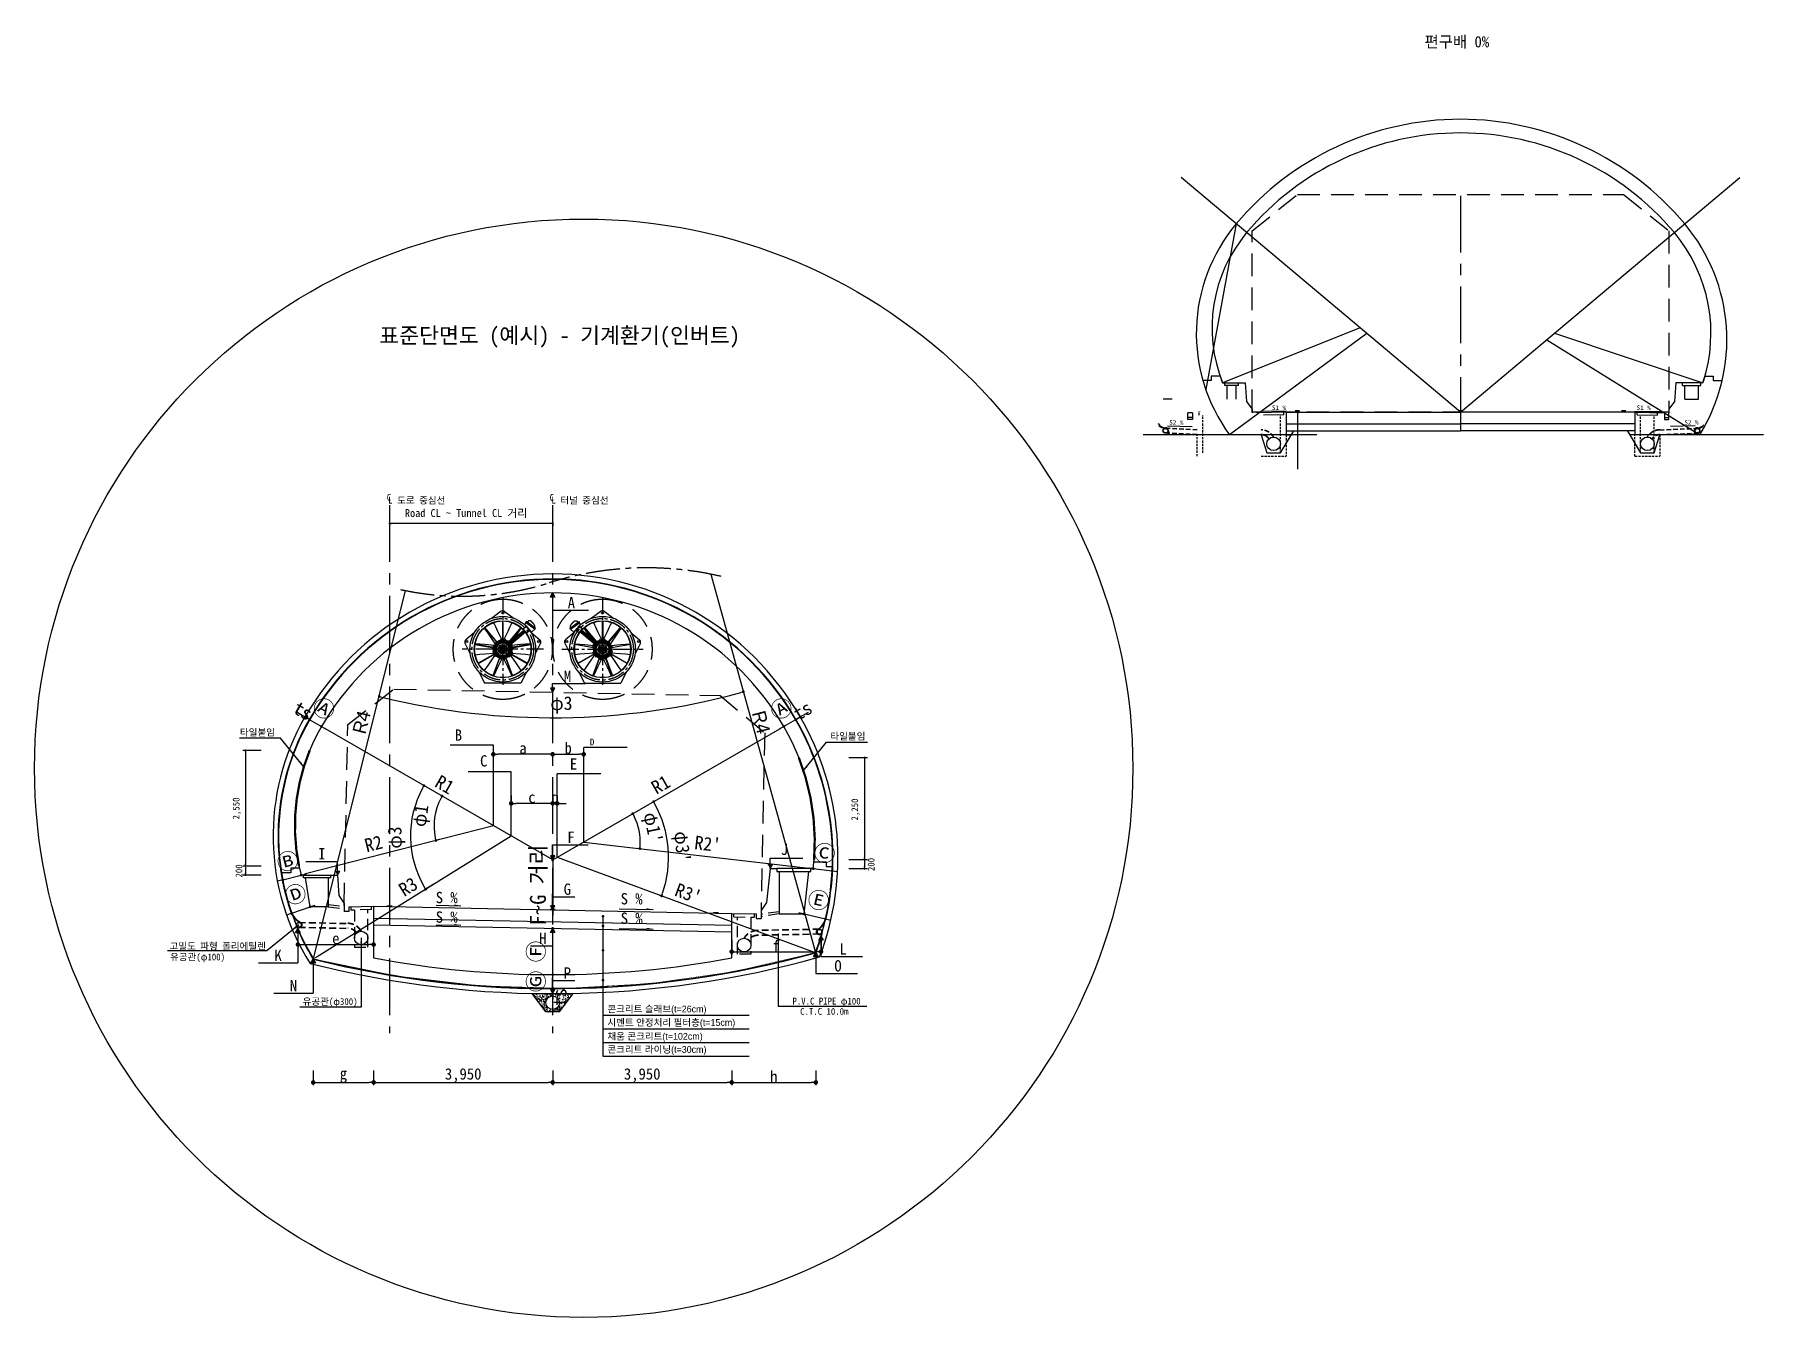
# Model space of a CAD drawing. Header units: millimetres. Extents: x -69382 to 174843, y -46375 to 101648.
# Drawn here: x -23457 to 14691, y 29040 to 57343 of the extents above; entities that cross this region are included whole.
import ezdxf
from ezdxf.enums import TextEntityAlignment as Align

# ---------------------------------------------------------------- set-up
doc = ezdxf.new("R2010")
doc.units = ezdxf.units.MM
doc.header["$LTSCALE"] = 1000
for name, pattern in [('A-CENTR01', [2, 1.25, -0.25, 0.25, -0.25]), ('A-DASHD01', [0.75, 0.5, -0.25]), ('A-HIDDN01', [0.375, 0.25, -0.125]), ('CENTER', [50.8, 31.75, -6.35, 6.35, -6.35]), ('CENTER2', [1.125, 0.75, -0.125, 0.125, -0.125]), ('HIDDEN', [0.375, 0.25, -0.125]), ('PHANTOM', [2.5, 1.25, -0.25, 0.25, -0.25, 0.25, -0.25])]:
    doc.linetypes.add(name, pattern=pattern)
for name, color, linetype in [('-길작업', 255, 'Continuous'), ('0-OTHR', 3, 'Continuous'), ('1', 3, 'Continuous'), ('2', 2, 'Continuous'), ('CEN', 1, 'CENTER'), ('CENTR', 1, 'CENTER2'), ('CS-CNTL', 1, 'A-CENTR01'), ('CS-CONC', 4, 'Continuous'), ('CS-CONC-MAJR', 4, 'Continuous'), ('CS-DIML', 1, 'Continuous'), ('CS-EXCV', 3, 'A-DIGLN01'), ('CS-HATH', 1, 'Continuous'), ('CS-HIDL', 2, 'A-DASHD01'), ('CS-LEAL', 1, 'Continuous'), ('CS-LEAT', 3, 'Continuous'), ('CS-STEL-MAJR', 4, 'Continuous'), ('CS-SYMB', 3, 'Continuous'), ('CS-TEXT', 3, 'Continuous'), ('CST-01-02-02-G05-CS-CONC', 4, 'Continuous'), ('CST-01-02-02-G05-CS-EXCV', 3, 'CFZ008'), ('CST-01-02-02-G05-CS-MIS2', 2, 'Continuous'), ('CZ-HIDL', 2, 'A-DASHD01'), ('CZ-TEX1', 6, 'Continuous'), ('DIM1', 1, 'Continuous'), ('HID', 3, 'HIDDEN'), ('PHA', 6, 'PHANTOM')]:
    doc.layers.add(name, color=color, linetype=linetype)
doc.styles.get("Standard").update_dxf_attribs({"font": 'txt.shx', "bigfont": 'whgtxt.shx'})
doc.styles.add('TB_TEXT', font='Dotum.ttf')
doc.styles.add('WBMTXT', font='DotumChe.ttf')
doc.styles.add('WGTXT', font='DotumChe.ttf')
doc.linetypes.add('A-DIGLN01', pattern='A,0.9,-0.2,[19,kscals.shx,S=0.1,R=180,X=0,Y=0],0.9', length=2)
doc.linetypes.add('CFZ008', pattern='A,0.9,-0.2,[106,KHCLINE.shx,S=0.00606,R=180,X=0,Y=0],0.9', length=2)
doc.dimstyles.new('DIM-01', dxfattribs={"dimscale": 100, "dimtxt": 3, "dimasz": 0.6, "dimexe": 0, "dimexo": 0, "dimgap": 1, "dimtad": 1, "dimdec": 0, "dimrnd": 0.001, "dimzin": 1, "dimdsep": 46, "dimlunit": 6, "dimtxsty": 'WGTXT', "dimblk": 'DOT', "dimcen": 0, "dimclrd": 1, "dimclre": 1, "dimclrt": 3, "dimadec": 4, "dimazin": 0, "dimtfac": 1, "dimtdec": 0, "dimtix": 1, "dimtmove": 2, "dimatfit": 3, "dimldrblk": 'DOT', "dimfxl": 1.5, "dimlwd": -1, "dimarcsym": 0})
doc.dimstyles.new('DIM-50(j)', dxfattribs={"dimscale": 50, "dimtxt": 3, "dimasz": 0.6, "dimexe": 1.25, "dimexo": 0, "dimgap": 1.25, "dimtad": 1, "dimdec": 0, "dimdsep": 46, "dimlunit": 6, "dimtxsty": 'WGTXT', "dimblk": 'CMRSPOS', "dimcen": 6.375, "dimclrd": 1, "dimclre": 1, "dimclrt": 3, "dimadec": 4, "dimazin": 0, "dimtfac": 1, "dimtdec": 0, "dimtix": 1, "dimtmove": 2, "dimatfit": 1, "dimldrblk": 'CMRSPOS', "dimfxl": 1.25, "dimtolj": 1, "dimtzin": 0, "dimarcsym": 0})
doc.dimstyles.new('DIM-LEADER', dxfattribs={"dimscale": 40, "dimtxt": 3, "dimasz": 3, "dimexe": 1.5, "dimexo": 0, "dimgap": 1, "dimtad": 1, "dimdec": 0, "dimrnd": 0.001, "dimzin": 1, "dimdsep": 46, "dimlunit": 6, "dimtxsty": 'WGTXT', "dimcen": 0, "dimclrd": 1, "dimclre": 1, "dimclrt": 3, "dimadec": 4, "dimazin": 0, "dimtfac": 1, "dimtdec": 0, "dimtix": 1, "dimtmove": 2, "dimatfit": 3, "dimfxl": 1.5, "dimlwd": -1, "dimarcsym": 0})
doc.dimstyles.get("Standard").update_dxf_attribs({"dimtxt": 0.18, "dimasz": 0.18, "dimexe": 0.18, "dimexo": 0.0625, "dimgap": 0.09, "dimtad": 0, "dimtih": 1, "dimtoh": 1, "dimdec": 4, "dimzin": 0, "dimdsep": 46, "dimtxsty": 'Standard', "dimcen": 0.09, "dimadec": 0, "dimazin": 0, "dimtfac": 1, "dimtdec": 4, "dimtofl": 0, "dimtmove": 0, "dimatfit": 3, "dimfxl": 1, "dimtolj": 1, "dimtzin": 0, "dimarcsym": 0})

msp = doc.modelspace()

# ---------------------------------------------------------------- texts
at = {"layer": 'CS-DIML', "color": 3, "char_height": 300, "attachment_point": 5, "style": 'TB_TEXT'}
for insert, rotation in [((-16241.5365, 42171.8311, 0), 75.67129755), ((-7424.2313, 42171.8311, 0), 284.32870245)]:
    msp.add_mtext('R4', dxfattribs=dict(at, insert=insert, rotation=rotation))
at = {"layer": 'CS-LEAT', "style": 'WGTXT'}
for s, height, rotation, p in [('S2 %%%', 100, 359.0051528, (1579.0618, 48737.7672)), ('S1 %%%', 100, 359.85, (3845.708, 49061.6616)), ('S1 %%%', 100, 0.15, (11891.7426, 49060.9414)), ('S2 %%%', 100, 0.9948472, (12946.4862, 48734.2045)), ('S %%%', 250, 0.15, (-14605.212, 38178.3691)), ('S %%%', 250, 0.15, (-14604.8237, 37748.3613))]:
    msp.add_text(s, height=height, rotation=rotation, dxfattribs=at).set_placement(p)
for s, p in [('A', (-11612.5339, 44806.6389)), ('M', (-11697.3918, 43182.6948)), ('F', (-11620.5188, 39635.5438)), ('I', (-17118.2947, 39269.6355)), ('J', (-6911.9585, 39368.2018)), ('G', (-11701.6032, 38488.7377)), ('H', (-12241.0098, 37406.6389)), ('K', (-18083.1028, 37028.9702)), ('L', (-5614.7445, 37167.5509))]:
    msp.add_text(s, height=250, dxfattribs=at).set_placement(p, align=Align.MIDDLE_CENTER)
at = {"layer": 'CS-LEAT'}
for s, height, style, p in [('타일붙임', 150, 'WGTXT', (-18926.1949, 41871.7167)), ('B', 250, 'WGTXT', (-14185.712, 41763.2638)), ('D', 150, 'WGTXT', (-11203.2422, 41660.2415)), ('타일붙임', 150, 'WGTXT', (-5897.3858, 41786.3887)), ('C', 250, 'WGTXT', (-13627.466, 41194.0973)), ('E', 250, 'WGTXT', (-11644.7535, 41124.8226)), ('S %%%', 250, 'WGTXT', (-10524.6257, 38151.8563)), ('S %%%', 250, 'WGTXT', (-10524.2374, 37721.8486)), ('콘크리트 슬래브(t=26cm)', 150, 'TB_TEXT', (-10817.8912, 35769.053)), ('시멘트 안정처리 필터층(t=15cm)', 150, 'TB_TEXT', (-10817.8912, 35471.2825)), ('채움 콘크리트(t=102cm)', 150, 'TB_TEXT', (-10817.8912, 35167.1136)), ('콘크리트 라이닝(t=30cm)', 150, 'TB_TEXT', (-10817.8912, 34876.7888))]:
    msp.add_text(s, height=height, dxfattribs=dict(at, style=style)).set_placement(p)
at = {"layer": 'CS-LEAT', "style": 'WGTXT'}
for s, p in [('유공관(φ100)', (-19860.3668, 36917.5199)), ('고밀도 파형 폴리에틸렌', (-19416.1842, 37155.881)), ('유공관(φ300)', (-16936.0472, 35933.8253)), ('P.V.C PIPE φ100', (-5982.06, 35943.1305)), ('C.T.C 10.0m', (-6031.5144, 35716.4513))]:
    msp.add_text(s, height=150, dxfattribs=at).set_placement(p, align=Align.CENTER)
at = {"layer": 'CS-LEAT', "color": 4, "style": 'WGTXT'}
for s, p in [('P', (-11701.6015, 36638.7701)), ('O', (-5727.8508, 36796.7306)), ('N', (-17744.1114, 36361.6824))]:
    msp.add_text(s, height=250, dxfattribs=at).set_placement(p, align=Align.MIDDLE_CENTER)
at = {"layer": 'CS-TEXT', "style": 'WGTXT'}
for s, p in [('C', (-15686.1647, 47056.2728)), ('L', (-15654.5478, 46996.9474)), ('  도로 중심선', (-15650.3025, 46992.2906)), ('C', (-12091.6764, 47055.9583)), ('L', (-12054.0451, 46996.6328)), ('  터널 중심선', (-12049.7999, 46991.9761))]:
    msp.add_text(s, height=150, dxfattribs=at).set_placement(p)
at = {"layer": 'CZ-TEX1', "style": 'WBMTXT'}
msp.add_text('편구배 0% ', height=250, dxfattribs=at).set_placement((8006.2747, 57186.1755), align=Align.MIDDLE_CENTER)
msp.add_text('표준단면도 (예시) - 기계환기(인버트)', height=350, dxfattribs=at).set_placement((-11871.8734, 50530.4927), align=Align.CENTER)

# ---------------------------------------------------------------- blocks, each defined once
blk = doc.blocks.new('_Dot')
at = {"layer": 'DIM1'}
blk.add_line((0, 0), (-1, 0), dxfattribs=at)
at = {"layer": 'DIM1', "const_width": 0.5}
blk.add_lwpolyline([(-0.25, 0, 1), (0.25, 0, 1)], format="xyb", close=True, dxfattribs=at)
blk = doc.blocks.new('*D631')
at = {"layer": 'CS-DIML', "color": 1, "transparency": 16777216}
for p, q in [((-17542, 42318), (-17594, 42348)), ((-17386, 42228), (-17490, 42288)), ((-17334, 42198), (-17282, 42168))]:
    blk.add_line(p, q, dxfattribs=at)
at = {"layer": 'Defpoints', "color": 0, "transparency": 16777216}
for p in [(-17490, 42288), (-17490, 42288), (-17386, 42228)]:
    blk.add_point(p, dxfattribs=at)
at = {"layer": 'CS-DIML', "color": 1, "transparency": 16777216, "xscale": 60, "yscale": 60, "zscale": 60}
for p, rotation in [((-17490, 42288), 329.9999999999691), ((-17386, 42228), 149.9999999999691)]:
    blk.add_blockref('_Dot', p, dxfattribs=dict(at, rotation=rotation))
at = {"layer": 'CS-DIML', "color": 3, "transparency": 16777216, "insert": (-17538, 42425), "char_height": 300, "attachment_point": 5, "rotation": 330, "style": 'WGTXT'}
blk.add_mtext('ts', dxfattribs=at)
blk = doc.blocks.new('*D633')
at = {"layer": 'CS-DIML', "color": 1, "transparency": 16777216}
for p, q in [((-6509, 42318), (-6457, 42348)), ((-6717, 42198), (-6769, 42168)), ((-6665, 42228), (-6561, 42288))]:
    blk.add_line(p, q, dxfattribs=at)
at = {"layer": 'Defpoints', "color": 0, "transparency": 16777216}
for p in [(-6665, 42228), (-6561, 42288), (-6561, 42288)]:
    blk.add_point(p, dxfattribs=at)
at = {"layer": 'CS-DIML', "color": 1, "transparency": 16777216, "xscale": 60, "yscale": 60, "zscale": 60}
for p, rotation in [((-6561, 42288), 209.9999999944218), ((-6665, 42228), 29.9999999944218)]:
    blk.add_blockref('_Dot', p, dxfattribs=dict(at, rotation=rotation))
at = {"layer": 'CS-DIML', "color": 3, "transparency": 16777216, "insert": (-6509, 42428), "char_height": 300, "attachment_point": 5, "rotation": 30, "style": 'WGTXT'}
blk.add_mtext('ts', dxfattribs=at)
blk = doc.blocks.new('*D634')
at = {"layer": 'CS-DIML', "color": 1, "transparency": 16777216}
for p, q in [((-15975, 34486), (-15975, 34166)), ((-12025, 34486), (-12025, 34166)), ((-15875, 34226), (-12125, 34226))]:
    blk.add_line(p, q, dxfattribs=at)
at = {"layer": 'Defpoints', "color": 0, "transparency": 16777216}
for p in [(-15975, 34661), (-12025, 34661), (-12025, 34226)]:
    blk.add_point(p, dxfattribs=at)
at = {"layer": 'CS-DIML', "color": 1, "transparency": 16777216, "xscale": 100, "yscale": 100, "zscale": 100, "rotation": 180}
blk.add_blockref('_Dot', (-15975, 34226), dxfattribs=at)
at = {"layer": 'CS-DIML', "color": 1, "transparency": 16777216, "xscale": 100, "yscale": 100, "zscale": 100}
blk.add_blockref('_Dot', (-12025, 34226), dxfattribs=at)
at = {"layer": 'CS-DIML', "color": 3, "transparency": 16777216, "insert": (-14000, 34380), "char_height": 250, "attachment_point": 5, "style": 'WGTXT'}
blk.add_mtext('\\A1;3,950', dxfattribs=at)
blk = doc.blocks.new('*D636')
at = {"layer": 'CS-DIML', "color": 1, "transparency": 16777216}
for p, q in [((-17309, 34486), (-17309, 34166)), ((-15975, 34486), (-15975, 34166)), ((-17209, 34226), (-16075, 34226))]:
    blk.add_line(p, q, dxfattribs=at)
at = {"layer": 'Defpoints', "color": 0, "transparency": 16777216}
for p in [(-17309, 34661), (-15975, 34661), (-15975, 34226)]:
    blk.add_point(p, dxfattribs=at)
at = {"layer": 'CS-DIML', "color": 1, "transparency": 16777216, "xscale": 100, "yscale": 100, "zscale": 100, "rotation": 180}
blk.add_blockref('_Dot', (-17309, 34226), dxfattribs=at)
at = {"layer": 'CS-DIML', "color": 1, "transparency": 16777216, "xscale": 100, "yscale": 100, "zscale": 100}
blk.add_blockref('_Dot', (-15975, 34226), dxfattribs=at)
at = {"layer": 'CS-DIML', "color": 4, "transparency": 16777216, "insert": (-16642, 34380), "char_height": 250, "attachment_point": 5, "style": 'WGTXT'}
blk.add_mtext('\\A1;g', dxfattribs=at)
blk = doc.blocks.new('*D637')
at = {"layer": 'CS-DIML', "color": 1, "transparency": 16777216}
for p, q in [((-8075, 34486), (-8075, 34166)), ((-6218, 34486), (-6218, 34166)), ((-7975, 34226), (-6318, 34226))]:
    blk.add_line(p, q, dxfattribs=at)
at = {"layer": 'Defpoints', "color": 0, "transparency": 16777216}
for p in [(-8075, 34661), (-6218, 34661), (-6218, 34226)]:
    blk.add_point(p, dxfattribs=at)
at = {"layer": 'CS-DIML', "color": 1, "transparency": 16777216, "xscale": 100, "yscale": 100, "zscale": 100, "rotation": 180}
blk.add_blockref('_Dot', (-8075, 34226), dxfattribs=at)
at = {"layer": 'CS-DIML', "color": 1, "transparency": 16777216, "xscale": 100, "yscale": 100, "zscale": 100}
blk.add_blockref('_Dot', (-6218, 34226), dxfattribs=at)
at = {"layer": 'CS-DIML', "color": 4, "transparency": 16777216, "insert": (-7146, 34356), "char_height": 250, "attachment_point": 5, "style": 'WGTXT'}
blk.add_mtext('\\A1;h', dxfattribs=at)
blk = doc.blocks.new('*D638')
at = {"layer": 'CS-DIML', "color": 1, "transparency": 16777216}
for p, q in [((-12025, 34486), (-12025, 34166)), ((-8075, 34486), (-8075, 34166)), ((-11925, 34226), (-8175, 34226))]:
    blk.add_line(p, q, dxfattribs=at)
at = {"layer": 'Defpoints', "color": 0, "transparency": 16777216}
for p in [(-12025, 34661), (-8075, 34661), (-8075, 34226)]:
    blk.add_point(p, dxfattribs=at)
at = {"layer": 'CS-DIML', "color": 1, "transparency": 16777216, "xscale": 100, "yscale": 100, "zscale": 100, "rotation": 180}
blk.add_blockref('_Dot', (-12025, 34226), dxfattribs=at)
at = {"layer": 'CS-DIML', "color": 1, "transparency": 16777216, "xscale": 100, "yscale": 100, "zscale": 100}
blk.add_blockref('_Dot', (-8075, 34226), dxfattribs=at)
at = {"layer": 'CS-DIML', "color": 3, "transparency": 16777216, "insert": (-10050, 34380), "char_height": 250, "attachment_point": 5, "style": 'WGTXT'}
blk.add_mtext('\\A1;3,950', dxfattribs=at)
blk = doc.blocks.new('MM2')
at = {"color": 140, "linetype": 'Continuous'}
for p, q in [((-218, -58), (-218, 58)), ((-213, 64), (-165, 64)), ((-28, 189), (28, 189)), ((-28, 189), (-28, 171)), ((-9, 29), (-9, 23)), ((-9, 23), (9, 23)), ((9, 29), (9, 23)), ((28, 189), (28, 171)), ((-213, -64), (-165, -64))]:
    blk.add_line(p, q, dxfattribs=at)
for points in [[(-167, 21), (-188, 21, 1), (-188, 16), (-168, 16)], [(-164, 41), (-185, 41, 1), (-185, 36), (-165, 36)], [(-157, 61), (-179, 61, 1), (-179, 56), (-159, 56)], [(-148, 81), (-172, 81, 1), (-172, 76), (-151, 76)], [(-135, 101), (-161, 101, 1), (-161, 96), (-139, 96)], [(-101, 135), (-101, 161, -1), (-96, 161), (-96, 139)], [(-81, 148), (-81, 171, -1), (-76, 171), (-76, 151)], [(-61, 157), (-61, 179, -1), (-56, 179), (-56, 159)], [(-41, 164), (-41, 185, -1), (-36, 185), (-36, 165)], [(-21, 167), (-21, 188, -1), (-16, 188), (-16, 168)], [(21, 167), (21, 188, 1), (16, 188), (16, 168)], [(41, 164), (41, 185, 1), (36, 185), (36, 165)], [(61, 157), (61, 179, 1), (56, 179), (56, 159)], [(81, 148), (81, 171, 1), (76, 171), (76, 151)], [(101, 135), (101, 161, 1), (96, 161), (96, 139)], [(135, 101), (161, 101, -1), (161, 96), (139, 96)], [(148, 81), (172, 81, -1), (172, 76), (151, 76)], [(157, 61), (179, 61, -1), (179, 56), (159, 56)], [(164, 41), (185, 41, -1), (185, 36), (165, 36)], [(167, 21), (188, 21, -1), (188, 16), (168, 16)], [(-167, -21), (-188, -21, -1), (-188, -16), (-168, -16)], [(-164, -41), (-185, -41, -1), (-185, -36), (-165, -36)], [(-157, -61), (-179, -61, -1), (-179, -56), (-159, -56)], [(-148, -81), (-172, -81, -1), (-172, -76), (-151, -76)], [(-135, -101), (-161, -101, -1), (-161, -96), (-139, -96)], [(-101, -135), (-101, -161, 1), (-96, -161), (-96, -139)], [(-81, -148), (-81, -171, 1), (-76, -171), (-76, -151)], [(-61, -157), (-61, -179, 1), (-56, -179), (-56, -159)], [(-41, -164), (-41, -185, 1), (-36, -185), (-36, -165)], [(-21, -167), (-21, -188, 1), (-16, -188), (-16, -168)], [(21, -167), (21, -188, -1), (16, -188), (16, -168)], [(41, -164), (41, -185, -1), (36, -185), (36, -165)], [(61, -157), (61, -179, -1), (56, -179), (56, -159)], [(81, -148), (81, -171, -1), (76, -171), (76, -151)], [(101, -135), (101, -161, -1), (96, -161), (96, -139)], [(135, -101), (161, -101, 1), (161, -96), (139, -96)], [(148, -81), (172, -81, 1), (172, -76), (151, -76)], [(157, -61), (179, -61, 1), (179, -56), (159, -56)], [(164, -41), (185, -41, 1), (185, -36), (165, -36)], [(167, -21), (188, -21, 1), (188, -16), (168, -16)]]:
    blk.add_lwpolyline(points, format="xyb", dxfattribs=at)
for points in [[(-106, 131), (-128, 146, 0.36397), (-134, 146), (-146, 134, 0.36397), (-146, 128), (-131, 106)], [(131, 106), (146, 128, 0.36397), (146, 134), (134, 146, 0.36397), (128, 146), (106, 131)], [(-131, -106), (-146, -128, 0.36397), (-146, -134), (-134, -146, 0.36397), (-128, -146), (-106, -131)], [(106, -131), (128, -146, 0.36397), (134, -146), (146, -134, 0.36397), (146, -128), (131, -106)]]:
    blk.add_lwpolyline(points, format="xyb")
for points in [[(-133, 116), (-119, 119), (-116, 133), (-125, 142), (-139, 139), (-142, 125)], [(116, 133), (119, 119), (133, 116), (142, 125), (139, 139), (125, 142)], [(-116, -133), (-119, -119), (-133, -116), (-142, -125), (-139, -139), (-125, -142)], [(133, -116), (119, -119), (116, -133), (125, -142), (139, -139), (142, -125)]]:
    blk.add_lwpolyline(points, close=True, dxfattribs=at)
for centre, radius in [((0, 0), 169), ((0, 0), 159), ((-129, 129), 12), ((-129, 129), 8), ((-129, 129), 8), ((-129, 129), 7), ((-99, 99), 7), ((0, 0), 7), ((99, 99), 7), ((129, 129), 12), ((129, 129), 8), ((129, 129), 8), ((129, 129), 7), ((-129, -129), 12), ((-129, -129), 8), ((-129, -129), 8), ((-129, -129), 7), ((-99, -99), 7), ((99, -99), 7), ((129, -129), 12), ((129, -129), 8), ((129, -129), 8), ((129, -129), 7)]:
    blk.add_circle(centre, radius, dxfattribs=at)
for centre, radius, start, end in [((-213, 58), 5, 90, 180), ((0, 0), 174, 140.5317, 219.4657), ((-165, 68), 5, 270, 337.4528), ((0, 0), 174, 50.5317, 129.4657), ((-99, 99), 8, 226.6408, 135), ((0, 0), 30, 107.4576, 72.5424), ((0, 0), 8, 270, 180), ((99, 99), 8, 136.6408, 45), ((0, 0), 174, 320.5317, 39.4657), ((-213, -58), 5, 180, 270), ((-165, -68), 5, 22.5472, 90), ((0, 0), 174, 230.5317, 309.4657), ((-99, -99), 8, 316.6408, 225), ((99, -99), 8, 46.6408, 315)]:
    blk.add_arc(centre, radius, start, end, dxfattribs=at)
at = {"layer": 'CEN'}
for p, q in [((-141, 141), (-116, 116)), ((-140, 118), (-118, 140)), ((-90, 90), (-108, 108)), ((90, 90), (108, 108)), ((141, 141), (116, 116)), ((118, 140), (140, 118)), ((-141, -141), (-116, -116)), ((-118, -140), (-140, -118)), ((-90, -90), (-108, -108)), ((90, -90), (108, -108)), ((141, -141), (116, -116)), ((140, -118), (118, -140))]:
    blk.add_line(p, q, dxfattribs=at)
blk.add_circle((0, 0), 140, dxfattribs=at)
blk = doc.blocks.new('QQQ')
for p, q in [((252, 332), (310, 391)), ((297, 404), (304, 410)), ((297, 404), (404, 297)), ((304, 410), (410, 304)), ((332, 252), (391, 310)), ((404, 297), (410, 304))]:
    blk.add_line(p, q)
at = {"color": 4, "linetype": 'Continuous'}
for p, q in [((309, 474), (285, 437)), ((309, 474), (285, 437)), ((437, 279), (285, 431)), ((297, 481), (311, 504)), ((297, 481), (311, 504)), ((512, 347), (297, 481)), ((512, 347), (297, 481)), ((518, 357), (303, 491)), ((518, 357), (303, 491)), ((520, 360), (305, 494)), ((520, 360), (305, 494)), ((526, 369), (311, 504)), ((526, 369), (311, 504)), ((-18, 18), (274, 310)), ((-18, 18), (18, -18)), ((18, -18), (310, 274)), ((32, 67), (274, 310)), ((59, 24), (310, 274)), ((332, 252), (252, 332)), ((512, 347), (444, 279)), ((512, 347), (444, 279)), ((512, 347), (526, 369)), ((512, 347), (526, 369))]:
    blk.add_line(p, q, dxfattribs=at)
at = {"color": 4}
blk.add_line((0, 0), (292, 292), dxfattribs=at)
at = {"color": 4, "linetype": 'Continuous'}
blk.add_lwpolyline([(509, 380), (508, 396), (507, 405), (506, 412), (505, 418), (503, 423), (501, 428), (500, 432), (498, 436), (496, 439), (494, 443), (491, 446), (489, 449), (487, 452), (484, 455), (481, 457), (479, 460), (476, 463), (474, 465), (471, 468), (468, 471), (465, 473), (462, 476), (459, 478), (456, 481), (453, 484), (449, 487), (446, 489), (443, 492), (440, 495), (436, 498), (433, 500), (430, 503), (427, 505), (424, 508), (422, 510), (419, 512), (416, 515), (414, 517), (411, 518), (408, 520), (405, 522), (402, 523), (399, 524), (396, 525), (393, 525), (390, 526), (387, 526), (383, 526), (380, 525), (377, 525), (374, 524), (371, 523), (368, 523), (366, 522), (364, 521), (362, 521), (360, 520), (357, 518), (354, 516), (352, 513), (349, 509), (346, 504), (342, 498), (336, 489)], dxfattribs=at)
blk.add_lwpolyline([(509, 380), (508, 396), (507, 405), (506, 412), (505, 418), (503, 423), (501, 428), (500, 432), (498, 436), (496, 439), (494, 443), (491, 446), (489, 449), (487, 452), (484, 455), (481, 457), (479, 460), (476, 463), (474, 465), (471, 468), (468, 471), (465, 473), (462, 476), (459, 478), (456, 481), (453, 484), (449, 487), (446, 489), (443, 492), (440, 495), (436, 498), (433, 500), (430, 503), (427, 505), (424, 508), (422, 510), (419, 512), (416, 515), (414, 517), (411, 518), (408, 520), (405, 522), (402, 523), (399, 524), (396, 525), (393, 525), (390, 526), (387, 526), (383, 526), (380, 525), (377, 525), (374, 524), (371, 523), (368, 523), (366, 522), (364, 521), (362, 521), (360, 520), (357, 518), (354, 516), (352, 513), (349, 509), (346, 504), (342, 498), (336, 489)], dxfattribs=at)
for centre, start, end in [((289, 434), 135, 225), ((289, 434), 135, 225), ((440, 282), 225, 315), ((440, 282), 225, 315)]:
    blk.add_arc(centre, 4.67, start, end, dxfattribs=at)
at = {"layer": 'CEN'}
for p, q in [((312, 380), (328, 397)), ((380, 312), (397, 328))]:
    blk.add_line(p, q, dxfattribs=at)
at = {"layer": 'HID'}
for p, q in [((255, 330), (313, 388)), ((-13, 13), (279, 305)), ((13, -13), (305, 279)), ((330, 255), (388, 313))]:
    blk.add_line(p, q, dxfattribs=at)
blk = doc.blocks.new('새G')
at = {"color": 3, "linetype": 'Continuous'}
for p, q in [((-131, 151), (-404, 477)), ((-399, 481), (-126, 155)), ((-3, 200), (-3, 625)), ((3, 625), (3, 200)), ((126, 155), (399, 481)), ((404, 477), (131, 151)), ((-197, 32), (-616, 106)), ((-615, 111), (-196, 38)), ((196, 38), (615, 111)), ((616, 106), (197, 32)), ((-543, -310), (-175, -97)), ((-172, -103), (-540, -315)), ((-217, -586), (-71, -187)), ((-66, -189), (-211, -588)), ((211, -588), (66, -189)), ((71, -187), (217, -586)), ((540, -315), (172, -103)), ((175, -97), (543, -310))]:
    blk.add_line(p, q, dxfattribs=at)
blk = doc.blocks.new('IMPELLER')
for p, q in [((23535, 15248), (23535, 15248)), ((24145, 15129), (24145, 15129)), ((23127, 14779), (23127, 14779)), ((23534, 14686), (23534, 14590)), ((23543, 14610), (23534, 14590)), ((23543, 14711), (23541, 14715)), ((23563, 14698), (23559, 14700)), ((23559, 14621), (23563, 14623)), ((23563, 14714), (23568, 14716)), ((23563, 14713), (23563, 14714)), ((23568, 14695), (23563, 14698)), ((23563, 14623), (23568, 14626)), ((23568, 14605), (23563, 14607)), ((23563, 14607), (23563, 14607)), ((23568, 14716), (23572, 14714)), ((23572, 14698), (23568, 14695)), ((23568, 14626), (23572, 14623)), ((23572, 14607), (23568, 14605)), ((23572, 14714), (23577, 14711)), ((23577, 14701), (23572, 14698)), ((23572, 14623), (23577, 14620)), ((23577, 14610), (23572, 14607)), ((23658, 14849), (23574, 14801)), ((23596, 14803), (23574, 14801)), ((23577, 14711), (23577, 14706)), ((23577, 14706), (23577, 14701)), ((23577, 14620), (23577, 14615)), ((23577, 14615), (23577, 14610)), ((23596, 14518), (23591, 14519)), ((23604, 14779), (23604, 14784)), ((23604, 14784), (23604, 14784)), ((23608, 14776), (23604, 14779)), ((23604, 14542), (23608, 14544)), ((23604, 14537), (23604, 14542)), ((23604, 14536), (23604, 14537)), ((23613, 14774), (23608, 14776)), ((23608, 14544), (23613, 14547)), ((23617, 14776), (23613, 14774)), ((23613, 14547), (23617, 14544)), ((23613, 14498), (23696, 14449)), ((23614, 14794), (23617, 14792)), ((23617, 14529), (23614, 14527)), ((23617, 14792), (23622, 14789)), ((23622, 14779), (23617, 14776)), ((23617, 14544), (23622, 14542)), ((23622, 14532), (23617, 14529)), ((23622, 14789), (23622, 14784)), ((23622, 14784), (23622, 14779)), ((23622, 14542), (23622, 14537)), ((23622, 14537), (23622, 14532)), ((23648, 14712), (23652, 14714)), ((23648, 14706), (23648, 14712)), ((23648, 14701), (23648, 14706)), ((23652, 14699), (23648, 14701)), ((23648, 14678), (23648, 14642)), ((23648, 14620), (23652, 14622)), ((23648, 14614), (23648, 14620)), ((23648, 14609), (23648, 14614)), ((23652, 14607), (23648, 14609)), ((23652, 14714), (23657, 14717)), ((23657, 14696), (23652, 14699)), ((23652, 14622), (23657, 14625)), ((23657, 14604), (23652, 14607)), ((23657, 14717), (23661, 14714)), ((23661, 14699), (23657, 14696)), ((23657, 14625), (23661, 14622)), ((23661, 14607), (23657, 14604)), ((23661, 14714), (23666, 14712)), ((23666, 14701), (23661, 14699)), ((23661, 14622), (23666, 14620)), ((23666, 14609), (23661, 14607)), ((23666, 14712), (23666, 14706)), ((23666, 14706), (23666, 14701)), ((23666, 14620), (23666, 14614)), ((23666, 14614), (23666, 14609)), ((23708, 14746), (23677, 14728)), ((23677, 14592), (23708, 14574)), ((23682, 14829), (23682, 14834)), ((23682, 14824), (23682, 14829)), ((23687, 14822), (23682, 14824)), ((23682, 14497), (23687, 14499)), ((23682, 14491), (23682, 14497)), ((23684, 14853), (23686, 14857)), ((23691, 14819), (23687, 14822)), ((23687, 14499), (23691, 14502)), ((23696, 14822), (23691, 14819)), ((23691, 14502), (23696, 14499)), ((23696, 14837), (23696, 14837)), ((23696, 14837), (23700, 14835)), ((23700, 14824), (23696, 14822)), ((23696, 14499), (23700, 14497)), ((23700, 14835), (23700, 14829)), ((23700, 14829), (23700, 14824)), ((23700, 14497), (23700, 14491)), ((23728, 14758), (23732, 14760)), ((23728, 14752), (23728, 14758)), ((23728, 14747), (23728, 14752)), ((23732, 14745), (23728, 14747)), ((23728, 14574), (23732, 14576)), ((23728, 14568), (23728, 14574)), ((23728, 14563), (23728, 14568)), ((23732, 14561), (23728, 14563)), ((23729, 14687), (23729, 14692)), ((23729, 14692), (23745, 14692)), ((23732, 14760), (23737, 14763)), ((23737, 14742), (23732, 14745)), ((23732, 14576), (23737, 14579)), ((23737, 14558), (23732, 14561)), ((23737, 14763), (23741, 14760)), ((23741, 14745), (23737, 14742)), ((23737, 14579), (23741, 14576)), ((23741, 14561), (23737, 14558)), ((23741, 14760), (23746, 14758)), ((23746, 14747), (23741, 14745)), ((23741, 14576), (23746, 14574)), ((23746, 14563), (23741, 14561)), ((23745, 14692), (23745, 14687)), ((23746, 14758), (23746, 14752)), ((23746, 14752), (23746, 14747)), ((23746, 14574), (23746, 14568)), ((23746, 14568), (23746, 14563)), ((23797, 14728), (23766, 14746)), ((23766, 14574), (23797, 14592)), ((23773, 14835), (23777, 14837)), ((23773, 14829), (23773, 14835)), ((23773, 14824), (23773, 14829)), ((23777, 14822), (23773, 14824)), ((23773, 14497), (23777, 14499)), ((23773, 14491), (23773, 14497)), ((23861, 14823), (23777, 14872)), ((23789, 14853), (23777, 14872)), ((23777, 14837), (23778, 14837)), ((23782, 14819), (23777, 14822)), ((23777, 14499), (23782, 14502)), ((23786, 14822), (23782, 14819)), ((23782, 14502), (23786, 14499)), ((23791, 14824), (23786, 14822)), ((23786, 14499), (23791, 14497)), ((23791, 14834), (23791, 14829)), ((23791, 14829), (23791, 14824)), ((23791, 14497), (23791, 14491)), ((23807, 14712), (23812, 14714)), ((23807, 14706), (23807, 14712)), ((23807, 14701), (23807, 14706)), ((23812, 14699), (23807, 14701)), ((23807, 14620), (23812, 14622)), ((23807, 14614), (23807, 14620)), ((23807, 14609), (23807, 14614)), ((23812, 14607), (23807, 14609)), ((23812, 14714), (23816, 14717)), ((23816, 14696), (23812, 14699)), ((23812, 14622), (23816, 14625)), ((23816, 14604), (23812, 14607)), ((23816, 14717), (23821, 14714)), ((23821, 14699), (23816, 14696)), ((23816, 14625), (23821, 14622)), ((23821, 14607), (23816, 14604)), ((23816, 14472), (23899, 14520)), ((23821, 14714), (23825, 14712)), ((23825, 14701), (23821, 14699)), ((23821, 14622), (23825, 14620)), ((23825, 14609), (23821, 14607)), ((23825, 14712), (23825, 14706)), ((23825, 14706), (23825, 14701)), ((23825, 14620), (23825, 14614)), ((23825, 14614), (23825, 14609)), ((23826, 14642), (23826, 14678)), ((23851, 14789), (23856, 14792)), ((23851, 14784), (23851, 14789)), ((23851, 14779), (23851, 14784)), ((23856, 14776), (23851, 14779)), ((23851, 14542), (23856, 14544)), ((23851, 14537), (23851, 14542)), ((23851, 14532), (23851, 14537)), ((23856, 14529), (23851, 14532)), ((23856, 14792), (23860, 14794)), ((23860, 14774), (23856, 14776)), ((23856, 14544), (23860, 14547)), ((23860, 14527), (23856, 14529)), ((23865, 14776), (23860, 14774)), ((23860, 14547), (23865, 14544)), ((23869, 14779), (23865, 14776)), ((23865, 14544), (23869, 14542)), ((23869, 14784), (23869, 14784)), ((23869, 14784), (23869, 14779)), ((23869, 14542), (23869, 14537)), ((23869, 14537), (23869, 14536)), ((23877, 14803), (23882, 14802)), ((23877, 14518), (23899, 14520)), ((23897, 14711), (23901, 14714)), ((23897, 14706), (23897, 14711)), ((23897, 14701), (23897, 14706)), ((23901, 14698), (23897, 14701)), ((23897, 14620), (23901, 14623)), ((23897, 14615), (23897, 14620)), ((23897, 14610), (23897, 14615)), ((23901, 14607), (23897, 14610)), ((23901, 14714), (23906, 14716)), ((23906, 14695), (23901, 14698)), ((23901, 14623), (23906, 14626)), ((23906, 14605), (23901, 14607)), ((23906, 14716), (23910, 14714)), ((23910, 14698), (23906, 14695)), ((23906, 14626), (23910, 14623)), ((23910, 14607), (23906, 14605)), ((23910, 14714), (23910, 14713)), ((23914, 14700), (23910, 14698)), ((23910, 14623), (23914, 14621)), ((23910, 14607), (23910, 14607)), ((23930, 14711), (23940, 14731)), ((23930, 14610), (23932, 14606)), ((23940, 14635), (23940, 14731)), ((24347, 14541), (24347, 14541)), ((23329, 14192), (23329, 14192)), ((23682, 14487), (23682, 14491)), ((23684, 14468), (23696, 14449)), ((23700, 14486), (23696, 14484)), ((23696, 14484), (23696, 14484)), ((23700, 14491), (23700, 14486)), ((23773, 14486), (23773, 14491)), ((23777, 14484), (23773, 14486)), ((23778, 14484), (23777, 14484)), ((23789, 14468), (23787, 14464)), ((23791, 14491), (23791, 14487)), ((23939, 14073), (23939, 14073))]:
    blk.add_line(p, q)
at = {"flags": 128}
for points in [[(23530, 15247), (23525, 15245), (23521, 15243), (23516, 15242), (23512, 15240), (23507, 15238), (23503, 15236), (23499, 15235), (23494, 15233), (23490, 15231), (23485, 15229), (23481, 15227), (23477, 15225), (23472, 15223), (23468, 15221), (23464, 15219), (23460, 15217), (23455, 15215), (23451, 15213), (23447, 15210), (23443, 15208), (23439, 15206), (23435, 15204), (23431, 15201), (23426, 15199), (23422, 15197), (23418, 15194), (23414, 15192), (23410, 15189), (23406, 15187), (23402, 15184), (23398, 15182), (23394, 15179), (23390, 15177), (23387, 15174), (23383, 15171), (23379, 15169), (23375, 15166), (23371, 15163), (23368, 15160), (23364, 15158), (23360, 15155), (23356, 15152), (23353, 15149), (23349, 15146), (23345, 15143), (23342, 15140), (23338, 15138), (23335, 15135), (23331, 15132), (23329, 15129)], [(23329, 15129), (23329, 15129), (23329, 15129), (23329, 15129), (23329, 15129), (23329, 15129), (23329, 15129), (23329, 15130), (23329, 15130), (23329, 15130), (23329, 15130), (23329, 15130), (23329, 15130), (23329, 15130), (23329, 15130), (23329, 15130), (23329, 15130), (23330, 15130), (23330, 15130), (23330, 15130), (23330, 15130), (23330, 15130), (23330, 15130), (23330, 15130), (23330, 15130)], [(23570, 14776), (23449, 14953), (23389, 15041), (23359, 15085), (23329, 15129)], [(23330, 15130), (23330, 15131), (23330, 15131), (23330, 15131), (23330, 15131), (23330, 15131), (23331, 15131), (23331, 15131), (23331, 15131), (23331, 15131), (23331, 15131), (23331, 15131), (23331, 15131), (23331, 15132), (23331, 15132), (23331, 15132), (23332, 15132), (23332, 15132), (23332, 15132), (23332, 15132), (23332, 15132), (23332, 15132), (23332, 15132), (23332, 15132), (23332, 15132)], [(23533, 15248), (23533, 15248), (23533, 15248), (23533, 15248), (23533, 15247), (23532, 15247), (23532, 15247), (23532, 15247), (23532, 15247), (23532, 15247), (23532, 15247), (23532, 15247), (23532, 15247), (23531, 15247), (23531, 15247), (23531, 15247), (23531, 15247), (23531, 15247), (23531, 15247), (23531, 15247), (23531, 15247), (23530, 15247), (23530, 15247), (23530, 15247), (23530, 15247)], [(23535, 15248), (23535, 15248), (23535, 15248), (23535, 15248), (23534, 15248), (23534, 15248), (23534, 15248), (23534, 15248), (23534, 15248), (23534, 15248), (23534, 15248), (23534, 15248), (23534, 15248), (23534, 15248), (23534, 15248), (23534, 15248), (23534, 15248), (23534, 15248), (23533, 15248), (23533, 15248), (23533, 15248), (23533, 15248), (23533, 15248), (23533, 15248), (23533, 15248)], [(23535, 15248), (23558, 15200), (23581, 15152), (23627, 15055), (23720, 14863)], [(23658, 14849), (23659, 14850), (23659, 14850), (23660, 14851), (23661, 14852), (23662, 14853), (23663, 14854), (23664, 14855), (23666, 14856), (23667, 14857), (23668, 14858), (23669, 14860), (23670, 14861), (23671, 14863), (23672, 14864), (23673, 14866), (23674, 14867), (23675, 14869), (23676, 14870), (23677, 14872), (23678, 14873), (23679, 14875), (23680, 14876), (23681, 14877), (23681, 14878)], [(23681, 14878), (23681, 14877), (23680, 14876), (23680, 14875), (23679, 14875), (23679, 14874), (23678, 14873), (23678, 14872), (23677, 14871), (23677, 14870), (23676, 14869), (23676, 14868), (23675, 14867), (23675, 14866), (23674, 14865), (23673, 14864), (23673, 14863), (23672, 14862), (23672, 14861), (23671, 14860), (23671, 14859), (23670, 14859), (23670, 14858), (23669, 14857), (23669, 14856)], [(23753, 14863), (23846, 15055), (23892, 15152), (23915, 15200), (23939, 15248)], [(23777, 14890), (23778, 14889), (23779, 14887), (23779, 14886), (23780, 14884), (23780, 14883), (23781, 14881), (23781, 14880), (23782, 14878), (23782, 14877), (23783, 14876), (23783, 14875), (23783, 14874), (23783, 14873), (23783, 14872), (23783, 14871), (23783, 14871), (23783, 14870), (23783, 14869), (23783, 14869), (23783, 14869), (23783, 14869), (23783, 14869), (23782, 14869), (23782, 14869)], [(24145, 15129), (24114, 15085), (24084, 15041), (24024, 14953), (23903, 14776)], [(23939, 15248), (23939, 15248), (23939, 15248), (23939, 15248), (23939, 15248), (23939, 15248), (23939, 15248), (23939, 15248), (23939, 15248), (23939, 15248), (23939, 15248), (23939, 15248), (23939, 15248), (23939, 15248), (23940, 15248), (23940, 15248), (23940, 15248), (23940, 15248), (23940, 15248), (23940, 15248), (23940, 15248), (23940, 15248), (23940, 15248), (23940, 15248), (23940, 15248)], [(24141, 15132), (24137, 15136), (24134, 15139), (24130, 15142), (24126, 15145), (24122, 15148), (24119, 15151), (24115, 15154), (24111, 15157), (24107, 15159), (24103, 15162), (24099, 15165), (24096, 15168), (24092, 15170), (24088, 15173), (24084, 15176), (24080, 15178), (24076, 15181), (24072, 15184), (24068, 15186), (24064, 15189), (24060, 15191), (24056, 15194), (24052, 15196), (24048, 15198), (24044, 15201), (24040, 15203), (24036, 15205), (24031, 15208), (24027, 15210), (24023, 15212), (24019, 15214), (24015, 15216), (24011, 15218), (24006, 15220), (24002, 15222), (23998, 15224), (23994, 15226), (23989, 15228), (23985, 15230), (23981, 15232), (23977, 15234), (23972, 15236), (23968, 15237), (23964, 15239), (23959, 15241), (23955, 15242), (23951, 15244), (23946, 15245), (23942, 15247), (23939, 15248)], [(23940, 15248), (23940, 15248), (23941, 15248), (23941, 15247), (23941, 15247), (23941, 15247), (23941, 15247), (23941, 15247), (23941, 15247), (23941, 15247), (23942, 15247), (23942, 15247), (23942, 15247), (23942, 15247), (23942, 15247), (23942, 15247), (23942, 15247), (23942, 15247), (23942, 15247), (23943, 15247), (23943, 15247), (23943, 15247), (23943, 15247), (23943, 15247), (23943, 15247)], [(24143, 15130), (24143, 15130), (24143, 15131), (24143, 15131), (24143, 15131), (24143, 15131), (24143, 15131), (24143, 15131), (24143, 15131), (24142, 15131), (24142, 15131), (24142, 15131), (24142, 15131), (24142, 15131), (24142, 15132), (24142, 15132), (24142, 15132), (24142, 15132), (24142, 15132), (24141, 15132), (24141, 15132), (24141, 15132), (24141, 15132), (24141, 15132), (24141, 15132)], [(24145, 15129), (24145, 15129), (24145, 15129), (24145, 15129), (24144, 15129), (24144, 15129), (24144, 15129), (24144, 15129), (24144, 15130), (24144, 15130), (24144, 15130), (24144, 15130), (24144, 15130), (24144, 15130), (24144, 15130), (24144, 15130), (24144, 15130), (24144, 15130), (24144, 15130), (24144, 15130), (24144, 15130), (24144, 15130), (24143, 15130), (24143, 15130), (24143, 15130)], [(23126, 14775), (23125, 14770), (23124, 14765), (23123, 14760), (23122, 14756), (23122, 14751), (23121, 14746), (23120, 14741), (23120, 14737), (23119, 14732), (23119, 14727), (23118, 14722), (23118, 14718), (23117, 14713), (23117, 14708), (23117, 14704), (23116, 14699), (23116, 14694), (23116, 14689), (23116, 14685), (23115, 14680), (23115, 14675), (23115, 14671), (23115, 14666), (23115, 14661), (23115, 14656), (23115, 14652), (23115, 14647), (23115, 14642), (23116, 14638), (23116, 14633), (23116, 14628), (23116, 14623), (23117, 14619), (23117, 14614), (23117, 14609), (23118, 14605), (23118, 14600), (23119, 14595), (23119, 14591), (23120, 14586), (23120, 14582), (23121, 14577), (23121, 14572), (23122, 14568), (23123, 14563), (23124, 14559), (23124, 14554), (23125, 14550), (23126, 14545), (23127, 14541)], [(23127, 14779), (23127, 14779), (23127, 14779), (23127, 14779), (23127, 14779), (23127, 14779), (23127, 14779), (23127, 14779), (23127, 14779), (23126, 14779), (23126, 14779), (23126, 14779), (23126, 14779), (23126, 14779), (23126, 14779), (23126, 14778), (23126, 14778), (23126, 14778), (23126, 14778), (23126, 14778), (23126, 14778), (23126, 14778), (23126, 14778), (23126, 14778), (23126, 14778)], [(23126, 14778), (23126, 14778), (23126, 14777), (23126, 14777), (23126, 14777), (23126, 14777), (23126, 14777), (23126, 14777), (23126, 14777), (23126, 14777), (23126, 14776), (23126, 14776), (23126, 14776), (23126, 14776), (23126, 14776), (23126, 14776), (23126, 14776), (23126, 14776), (23126, 14775), (23126, 14775), (23126, 14775), (23126, 14775), (23126, 14775), (23126, 14775), (23126, 14775)], [(23126, 14543), (23126, 14543), (23126, 14544), (23126, 14544), (23126, 14544), (23126, 14544), (23126, 14544), (23126, 14544), (23126, 14544), (23126, 14544), (23126, 14545), (23126, 14545), (23126, 14545), (23126, 14545), (23126, 14545), (23126, 14545), (23126, 14545), (23126, 14545), (23126, 14546), (23126, 14546), (23126, 14546), (23126, 14546), (23126, 14546), (23126, 14546), (23126, 14546)], [(23127, 14542), (23127, 14542), (23127, 14542), (23127, 14542), (23127, 14542), (23127, 14542), (23127, 14542), (23127, 14542), (23127, 14542), (23126, 14542), (23126, 14542), (23126, 14542), (23126, 14542), (23126, 14542), (23126, 14542), (23126, 14543), (23126, 14543), (23126, 14543), (23126, 14543), (23126, 14543), (23126, 14543), (23126, 14543), (23126, 14543), (23126, 14543), (23126, 14543)], [(23127, 14779), (23180, 14775), (23233, 14771), (23340, 14763), (23553, 14747)], [(23553, 14574), (23340, 14558), (23233, 14550), (23180, 14546), (23127, 14541)], [(23329, 14192), (23359, 14236), (23389, 14280), (23449, 14368), (23570, 14545)], [(23517, 14581), (23518, 14582), (23519, 14583), (23520, 14585), (23521, 14586), (23522, 14587), (23523, 14589), (23524, 14590), (23525, 14591), (23526, 14592), (23527, 14592), (23528, 14593), (23529, 14594), (23529, 14595), (23530, 14595), (23531, 14596), (23531, 14596), (23532, 14596), (23532, 14596), (23533, 14597), (23533, 14597), (23533, 14596), (23533, 14596), (23534, 14596), (23534, 14595)], [(23534, 14686), (23534, 14688), (23533, 14689), (23533, 14690), (23533, 14691), (23533, 14692), (23533, 14694), (23532, 14695), (23532, 14697), (23531, 14698), (23531, 14700), (23530, 14701), (23529, 14703), (23529, 14705), (23528, 14706), (23527, 14708), (23526, 14710), (23526, 14712), (23525, 14713), (23524, 14715), (23523, 14716), (23523, 14718), (23522, 14719), (23521, 14720), (23520, 14722)], [(23520, 14722), (23521, 14721), (23521, 14720), (23522, 14719), (23523, 14718), (23523, 14717), (23524, 14716), (23524, 14715), (23525, 14714), (23525, 14713), (23526, 14712), (23526, 14711), (23527, 14710), (23527, 14710), (23528, 14709), (23529, 14708), (23529, 14707), (23530, 14706), (23530, 14705), (23531, 14704), (23531, 14703), (23532, 14702), (23532, 14701), (23533, 14700), (23534, 14699)], [(23534, 14699), (23534, 14699), (23534, 14699), (23534, 14699), (23534, 14698), (23534, 14698), (23534, 14698), (23534, 14698), (23535, 14698), (23535, 14698), (23535, 14697), (23535, 14697), (23535, 14697), (23535, 14697), (23535, 14697), (23535, 14696), (23536, 14696), (23536, 14696), (23536, 14696), (23536, 14696), (23536, 14695), (23536, 14695), (23536, 14695), (23536, 14695), (23537, 14695)], [(23548, 14735), (23547, 14733), (23546, 14731), (23546, 14730), (23545, 14728), (23545, 14726), (23544, 14724), (23543, 14723), (23543, 14721), (23542, 14719), (23542, 14718), (23541, 14716), (23541, 14714), (23541, 14713), (23540, 14711), (23540, 14709), (23539, 14708), (23539, 14706), (23538, 14704), (23538, 14703), (23538, 14701), (23537, 14699), (23537, 14698), (23537, 14696), (23537, 14695)], [(23541, 14606), (23542, 14604), (23542, 14603), (23543, 14601), (23543, 14599), (23544, 14598), (23544, 14596), (23545, 14595), (23545, 14593), (23546, 14592), (23546, 14590), (23547, 14589), (23547, 14588), (23548, 14586), (23548, 14585), (23549, 14583), (23550, 14582), (23550, 14581), (23551, 14579), (23551, 14578), (23552, 14577), (23552, 14576), (23553, 14575), (23553, 14574), (23553, 14574)], [(23549, 14738), (23549, 14738), (23549, 14738), (23549, 14738), (23549, 14738), (23549, 14737), (23549, 14737), (23549, 14737), (23549, 14737), (23549, 14737), (23549, 14737), (23549, 14737), (23548, 14736), (23548, 14736), (23548, 14736), (23548, 14736), (23548, 14736), (23548, 14736), (23548, 14736), (23548, 14735), (23548, 14735), (23548, 14735), (23548, 14735), (23548, 14735), (23548, 14735)], [(23553, 14746), (23553, 14746), (23552, 14745), (23552, 14745), (23552, 14745), (23552, 14744), (23552, 14744), (23552, 14744), (23552, 14743), (23551, 14743), (23551, 14743), (23551, 14742), (23551, 14742), (23551, 14742), (23551, 14741), (23550, 14741), (23550, 14741), (23550, 14740), (23550, 14740), (23550, 14740), (23550, 14739), (23550, 14739), (23549, 14739), (23549, 14739), (23549, 14738)], [(23553, 14747), (23553, 14747), (23553, 14747), (23553, 14747), (23553, 14747), (23553, 14747), (23553, 14747), (23553, 14747), (23553, 14747), (23553, 14747), (23553, 14747), (23553, 14747), (23553, 14747), (23553, 14747), (23553, 14747), (23553, 14747), (23553, 14747), (23553, 14747), (23553, 14747), (23553, 14746), (23553, 14746), (23553, 14746), (23553, 14746), (23553, 14746), (23553, 14746)], [(23557, 14687), (23557, 14687), (23558, 14687), (23558, 14687), (23559, 14686), (23560, 14686), (23560, 14686), (23561, 14686), (23561, 14686), (23562, 14686), (23562, 14686), (23563, 14686), (23563, 14686), (23564, 14687), (23564, 14687), (23565, 14687), (23565, 14687), (23566, 14688), (23566, 14688), (23567, 14688), (23567, 14689), (23568, 14689), (23568, 14689), (23568, 14690), (23569, 14690)], [(23569, 14631), (23568, 14631), (23568, 14631), (23568, 14632), (23567, 14632), (23567, 14633), (23566, 14633), (23566, 14633), (23565, 14634), (23565, 14634), (23564, 14634), (23564, 14634), (23563, 14635), (23563, 14635), (23562, 14635), (23562, 14635), (23561, 14635), (23561, 14635), (23560, 14635), (23560, 14635), (23559, 14635), (23558, 14634), (23558, 14634), (23557, 14634), (23557, 14634)], [(23558, 14811), (23560, 14810), (23561, 14810), (23563, 14810), (23565, 14810), (23566, 14810), (23568, 14809), (23569, 14809), (23570, 14809), (23572, 14808), (23573, 14808), (23574, 14808), (23575, 14807), (23576, 14807), (23577, 14807), (23577, 14806), (23578, 14806), (23579, 14806), (23579, 14805), (23579, 14805), (23579, 14805), (23579, 14805), (23579, 14804), (23579, 14804), (23579, 14804)], [(23569, 14690), (23569, 14691), (23569, 14691), (23569, 14692), (23570, 14692), (23570, 14692), (23570, 14692), (23571, 14693), (23571, 14693), (23572, 14693), (23572, 14693), (23572, 14694), (23573, 14694), (23573, 14694), (23574, 14694), (23574, 14694), (23575, 14694), (23575, 14694), (23576, 14694), (23576, 14694), (23577, 14694), (23577, 14694), (23577, 14694), (23578, 14694), (23578, 14693)], [(23578, 14627), (23578, 14627), (23577, 14627), (23577, 14627), (23577, 14627), (23576, 14627), (23576, 14627), (23575, 14627), (23575, 14627), (23574, 14627), (23574, 14627), (23573, 14627), (23573, 14627), (23572, 14627), (23572, 14627), (23572, 14628), (23571, 14628), (23571, 14628), (23570, 14628), (23570, 14629), (23570, 14629), (23569, 14629), (23569, 14630), (23569, 14630), (23569, 14631)], [(23591, 14802), (23590, 14801), (23589, 14800), (23588, 14799), (23587, 14798), (23586, 14796), (23585, 14795), (23584, 14794), (23583, 14793), (23582, 14792), (23581, 14790), (23580, 14789), (23579, 14788), (23578, 14787), (23577, 14786), (23576, 14784), (23575, 14783), (23574, 14782), (23573, 14781), (23573, 14780), (23572, 14779), (23571, 14778), (23570, 14777), (23570, 14776), (23570, 14776)], [(23570, 14545), (23570, 14545), (23570, 14545), (23570, 14545), (23570, 14545), (23570, 14545), (23570, 14545), (23570, 14545), (23570, 14545), (23570, 14545), (23570, 14545), (23570, 14545), (23570, 14545), (23570, 14545), (23570, 14545), (23570, 14545), (23570, 14545), (23570, 14544), (23570, 14544), (23570, 14544), (23570, 14544), (23570, 14544), (23570, 14544), (23571, 14544), (23571, 14544)], [(23571, 14544), (23571, 14544), (23571, 14543), (23571, 14543), (23571, 14543), (23572, 14543), (23572, 14542), (23572, 14542), (23572, 14542), (23572, 14541), (23573, 14541), (23573, 14541), (23573, 14540), (23573, 14540), (23573, 14540), (23574, 14540), (23574, 14539), (23574, 14539), (23574, 14539), (23575, 14538), (23575, 14538), (23575, 14538), (23575, 14538), (23575, 14537), (23576, 14537)], [(23576, 14537), (23576, 14537), (23576, 14537), (23576, 14537), (23576, 14537), (23576, 14536), (23576, 14536), (23576, 14536), (23576, 14536), (23576, 14536), (23577, 14536), (23577, 14536), (23577, 14536), (23577, 14535), (23577, 14535), (23577, 14535), (23577, 14535), (23577, 14535), (23577, 14535), (23577, 14535), (23577, 14535), (23578, 14534), (23578, 14534), (23578, 14534), (23578, 14534)], [(23613, 14498), (23612, 14498), (23611, 14499), (23609, 14499), (23608, 14500), (23607, 14500), (23606, 14500), (23604, 14501), (23603, 14501), (23601, 14501), (23600, 14502), (23598, 14502), (23596, 14502), (23594, 14503), (23592, 14503), (23591, 14503), (23589, 14503), (23587, 14503), (23585, 14503), (23583, 14504), (23582, 14504), (23580, 14504), (23578, 14504), (23577, 14504), (23576, 14504)], [(23576, 14504), (23577, 14504), (23578, 14504), (23579, 14504), (23580, 14504), (23581, 14504), (23582, 14504), (23583, 14504), (23584, 14504), (23585, 14504), (23586, 14504), (23587, 14504), (23588, 14504), (23590, 14504), (23591, 14504), (23592, 14504), (23593, 14504), (23594, 14504), (23595, 14504), (23596, 14504), (23597, 14504), (23598, 14504), (23599, 14504), (23600, 14504), (23601, 14504)], [(23578, 14693), (23578, 14693), (23578, 14693), (23578, 14693), (23579, 14693), (23579, 14693), (23579, 14693), (23579, 14693), (23579, 14693), (23579, 14693), (23579, 14693), (23579, 14693), (23579, 14693), (23579, 14693), (23579, 14693), (23579, 14693), (23579, 14693), (23579, 14693), (23579, 14693), (23580, 14693), (23580, 14693), (23580, 14693), (23580, 14693), (23580, 14693), (23580, 14693)], [(23580, 14628), (23580, 14628), (23580, 14628), (23580, 14628), (23580, 14628), (23580, 14628), (23579, 14628), (23579, 14628), (23579, 14628), (23579, 14628), (23579, 14628), (23579, 14628), (23579, 14628), (23579, 14628), (23579, 14628), (23579, 14628), (23579, 14628), (23579, 14628), (23579, 14628), (23579, 14628), (23579, 14628), (23578, 14628), (23578, 14628), (23578, 14627), (23578, 14627)], [(23578, 14534), (23579, 14533), (23580, 14531), (23581, 14530), (23583, 14528), (23584, 14527), (23585, 14526), (23586, 14524), (23587, 14523), (23588, 14522), (23590, 14520), (23591, 14519), (23592, 14518), (23593, 14517), (23595, 14516), (23596, 14514), (23597, 14513), (23598, 14512), (23599, 14511), (23601, 14510), (23602, 14509), (23603, 14507), (23604, 14506), (23606, 14505), (23607, 14504)], [(23601, 14504), (23602, 14504), (23602, 14504), (23602, 14504), (23602, 14504), (23603, 14504), (23603, 14504), (23603, 14504), (23603, 14504), (23604, 14504), (23604, 14504), (23604, 14504), (23604, 14504), (23604, 14504), (23605, 14504), (23605, 14504), (23605, 14504), (23605, 14504), (23606, 14504), (23606, 14504), (23606, 14504), (23606, 14504), (23607, 14504), (23607, 14504), (23607, 14504)], [(23627, 14791), (23627, 14791), (23627, 14792), (23627, 14793), (23628, 14793), (23628, 14794), (23628, 14794), (23628, 14795), (23628, 14795), (23628, 14796), (23628, 14796), (23628, 14797), (23628, 14797), (23627, 14798), (23627, 14799), (23627, 14799), (23627, 14800), (23626, 14800), (23626, 14800), (23626, 14801), (23625, 14801), (23625, 14802), (23625, 14802), (23624, 14802), (23624, 14803)], [(23624, 14518), (23624, 14519), (23625, 14519), (23625, 14519), (23625, 14520), (23626, 14520), (23626, 14520), (23626, 14521), (23627, 14521), (23627, 14522), (23627, 14522), (23627, 14523), (23628, 14523), (23628, 14524), (23628, 14525), (23628, 14525), (23628, 14526), (23628, 14526), (23628, 14527), (23628, 14527), (23628, 14528), (23627, 14528), (23627, 14529), (23627, 14529), (23627, 14530)], [(23625, 14680), (23626, 14680), (23627, 14679), (23628, 14679), (23629, 14679), (23630, 14679), (23631, 14679), (23632, 14679), (23633, 14679), (23634, 14679), (23635, 14679), (23636, 14679), (23637, 14679), (23637, 14679), (23638, 14679), (23639, 14678), (23640, 14678), (23641, 14678), (23642, 14678), (23643, 14678), (23644, 14678), (23645, 14678), (23646, 14678), (23647, 14678), (23648, 14678)], [(23648, 14642), (23647, 14642), (23646, 14642), (23645, 14642), (23644, 14642), (23643, 14642), (23642, 14642), (23641, 14642), (23640, 14642), (23639, 14642), (23638, 14642), (23637, 14642), (23637, 14642), (23636, 14642), (23635, 14642), (23634, 14642), (23633, 14642), (23632, 14642), (23631, 14642), (23630, 14642), (23629, 14642), (23628, 14642), (23627, 14641), (23626, 14641), (23625, 14641)], [(23629, 14781), (23629, 14781), (23628, 14782), (23628, 14782), (23628, 14782), (23627, 14783), (23627, 14783), (23627, 14783), (23626, 14784), (23626, 14784), (23626, 14785), (23626, 14785), (23626, 14786), (23626, 14786), (23626, 14786), (23626, 14787), (23626, 14787), (23626, 14788), (23626, 14788), (23626, 14789), (23626, 14789), (23626, 14790), (23626, 14790), (23626, 14791), (23627, 14791)], [(23627, 14530), (23626, 14530), (23626, 14531), (23626, 14531), (23626, 14532), (23626, 14532), (23626, 14533), (23626, 14533), (23626, 14533), (23626, 14534), (23626, 14534), (23626, 14535), (23626, 14535), (23626, 14536), (23626, 14536), (23626, 14537), (23626, 14537), (23627, 14537), (23627, 14538), (23627, 14538), (23628, 14539), (23628, 14539), (23628, 14539), (23629, 14540), (23629, 14540)], [(23630, 14780), (23630, 14780), (23630, 14780), (23630, 14780), (23630, 14780), (23630, 14780), (23630, 14780), (23630, 14780), (23630, 14780), (23630, 14780), (23630, 14780), (23630, 14781), (23630, 14781), (23630, 14781), (23629, 14781), (23629, 14781), (23629, 14781), (23629, 14781), (23629, 14781), (23629, 14781), (23629, 14781), (23629, 14781), (23629, 14781), (23629, 14781), (23629, 14781)], [(23629, 14540), (23629, 14540), (23629, 14540), (23629, 14540), (23629, 14540), (23629, 14540), (23629, 14540), (23629, 14540), (23629, 14540), (23629, 14540), (23629, 14540), (23630, 14540), (23630, 14540), (23630, 14540), (23630, 14540), (23630, 14540), (23630, 14541), (23630, 14541), (23630, 14541), (23630, 14541), (23630, 14541), (23630, 14541), (23630, 14541), (23630, 14541), (23630, 14541)], [(23648, 14678), (23650, 14674), (23652, 14671), (23653, 14668), (23654, 14667), (23654, 14666), (23655, 14665), (23655, 14664), (23655, 14663), (23656, 14662), (23656, 14662), (23656, 14661), (23656, 14660), (23656, 14660), (23656, 14659), (23656, 14659), (23655, 14658), (23655, 14657), (23655, 14656), (23654, 14655), (23654, 14654), (23653, 14652), (23652, 14650), (23650, 14647), (23648, 14642)], [(23677, 14728), (23676, 14729), (23676, 14730), (23675, 14731), (23675, 14732), (23674, 14732), (23674, 14733), (23673, 14734), (23673, 14735), (23672, 14736), (23672, 14736), (23671, 14737), (23671, 14738), (23670, 14739), (23670, 14740), (23669, 14740), (23669, 14741), (23668, 14742), (23668, 14743), (23667, 14744), (23666, 14744), (23666, 14745), (23665, 14746), (23665, 14747), (23664, 14748)], [(23664, 14573), (23665, 14574), (23665, 14575), (23666, 14576), (23666, 14577), (23667, 14577), (23668, 14578), (23668, 14579), (23669, 14580), (23669, 14580), (23670, 14581), (23670, 14582), (23671, 14583), (23671, 14584), (23672, 14584), (23672, 14585), (23673, 14586), (23673, 14587), (23674, 14588), (23674, 14588), (23675, 14589), (23675, 14590), (23676, 14591), (23676, 14592), (23677, 14592)], [(23707, 14861), (23705, 14861), (23703, 14861), (23701, 14860), (23699, 14860), (23697, 14860), (23696, 14859), (23694, 14859), (23692, 14858), (23691, 14858), (23689, 14858), (23687, 14857), (23685, 14857), (23684, 14856), (23682, 14856), (23681, 14856), (23679, 14855), (23677, 14855), (23676, 14854), (23674, 14854), (23672, 14853), (23671, 14852), (23669, 14852), (23668, 14851), (23666, 14851)], [(23669, 14856), (23669, 14855), (23669, 14855), (23668, 14855), (23668, 14855), (23668, 14855), (23668, 14854), (23668, 14854), (23668, 14854), (23668, 14854), (23668, 14854), (23668, 14853), (23667, 14853), (23667, 14853), (23667, 14853), (23667, 14853), (23667, 14852), (23667, 14852), (23667, 14852), (23667, 14852), (23667, 14852), (23666, 14851), (23666, 14851), (23666, 14851), (23666, 14851)], [(23670, 14829), (23670, 14829), (23670, 14828), (23670, 14828), (23670, 14827), (23670, 14827), (23671, 14826), (23671, 14826), (23671, 14825), (23671, 14825), (23672, 14824), (23672, 14824), (23672, 14823), (23673, 14823), (23673, 14823), (23674, 14822), (23674, 14822), (23675, 14822), (23675, 14822), (23676, 14821), (23676, 14821), (23677, 14821), (23677, 14821), (23678, 14821), (23679, 14821)], [(23679, 14500), (23678, 14500), (23677, 14500), (23677, 14500), (23676, 14500), (23676, 14500), (23675, 14499), (23675, 14499), (23674, 14499), (23674, 14499), (23673, 14498), (23673, 14498), (23672, 14498), (23672, 14497), (23672, 14497), (23671, 14496), (23671, 14496), (23671, 14495), (23671, 14495), (23670, 14494), (23670, 14494), (23670, 14493), (23670, 14493), (23670, 14492), (23670, 14491)], [(23708, 14746), (23705, 14742), (23703, 14739), (23702, 14737), (23701, 14735), (23700, 14734), (23699, 14733), (23699, 14733), (23698, 14732), (23698, 14732), (23697, 14731), (23697, 14731), (23696, 14730), (23696, 14730), (23695, 14730), (23695, 14730), (23694, 14730), (23693, 14729), (23692, 14729), (23691, 14729), (23690, 14729), (23688, 14729), (23686, 14729), (23682, 14729), (23677, 14728)], [(23677, 14592), (23682, 14592), (23686, 14592), (23688, 14592), (23690, 14592), (23691, 14592), (23692, 14592), (23693, 14592), (23694, 14591), (23695, 14591), (23695, 14591), (23696, 14591), (23696, 14590), (23697, 14590), (23697, 14590), (23698, 14589), (23698, 14589), (23699, 14588), (23699, 14588), (23700, 14587), (23701, 14586), (23702, 14584), (23703, 14582), (23705, 14579), (23708, 14574)], [(23679, 14821), (23679, 14821), (23679, 14821), (23680, 14821), (23680, 14821), (23681, 14821), (23681, 14820), (23682, 14820), (23682, 14820), (23683, 14820), (23683, 14820), (23683, 14819), (23684, 14819), (23684, 14819), (23684, 14818), (23685, 14818), (23685, 14818), (23685, 14817), (23685, 14817), (23685, 14816), (23686, 14816), (23686, 14815), (23686, 14815), (23686, 14815), (23686, 14814)], [(23686, 14507), (23686, 14506), (23686, 14506), (23686, 14505), (23686, 14505), (23685, 14505), (23685, 14504), (23685, 14504), (23685, 14503), (23685, 14503), (23684, 14503), (23684, 14502), (23684, 14502), (23683, 14502), (23683, 14501), (23683, 14501), (23682, 14501), (23682, 14501), (23681, 14501), (23681, 14500), (23680, 14500), (23680, 14500), (23679, 14500), (23679, 14500), (23679, 14500)], [(23686, 14814), (23686, 14814), (23686, 14814), (23686, 14814), (23686, 14814), (23686, 14814), (23686, 14814), (23686, 14814), (23686, 14813), (23686, 14813), (23686, 14813), (23686, 14813), (23686, 14813), (23686, 14813), (23686, 14813), (23686, 14813), (23686, 14813), (23686, 14813), (23686, 14813), (23686, 14813), (23686, 14813), (23686, 14813), (23686, 14812), (23686, 14812), (23686, 14812)], [(23686, 14509), (23686, 14509), (23686, 14508), (23686, 14508), (23686, 14508), (23686, 14508), (23686, 14508), (23686, 14508), (23686, 14508), (23686, 14508), (23686, 14508), (23686, 14508), (23686, 14508), (23686, 14508), (23686, 14508), (23686, 14508), (23686, 14507), (23686, 14507), (23686, 14507), (23686, 14507), (23686, 14507), (23686, 14507), (23686, 14507), (23686, 14507), (23686, 14507)], [(23697, 14767), (23698, 14766), (23698, 14765), (23699, 14764), (23699, 14763), (23699, 14762), (23700, 14761), (23700, 14761), (23701, 14760), (23701, 14759), (23701, 14758), (23702, 14757), (23702, 14756), (23703, 14755), (23703, 14755), (23704, 14754), (23704, 14753), (23705, 14752), (23705, 14751), (23705, 14750), (23706, 14750), (23706, 14749), (23707, 14748), (23707, 14747), (23708, 14746)], [(23708, 14574), (23707, 14574), (23707, 14573), (23706, 14572), (23706, 14571), (23705, 14570), (23705, 14570), (23705, 14569), (23704, 14568), (23704, 14567), (23703, 14566), (23703, 14566), (23702, 14565), (23702, 14564), (23701, 14563), (23701, 14562), (23701, 14561), (23700, 14560), (23700, 14560), (23699, 14559), (23699, 14558), (23699, 14557), (23698, 14556), (23698, 14555), (23697, 14554)], [(23710, 14862), (23710, 14862), (23710, 14862), (23710, 14862), (23710, 14862), (23709, 14862), (23709, 14861), (23709, 14861), (23709, 14861), (23709, 14861), (23709, 14861), (23709, 14861), (23708, 14861), (23708, 14861), (23708, 14861), (23708, 14861), (23708, 14861), (23708, 14861), (23707, 14861), (23707, 14861), (23707, 14861), (23707, 14861), (23707, 14861), (23707, 14861), (23707, 14861)], [(23719, 14863), (23718, 14862), (23718, 14862), (23718, 14862), (23717, 14862), (23717, 14862), (23717, 14862), (23716, 14862), (23716, 14862), (23716, 14862), (23715, 14862), (23715, 14862), (23714, 14862), (23714, 14862), (23714, 14862), (23713, 14862), (23713, 14862), (23713, 14862), (23712, 14862), (23712, 14862), (23712, 14862), (23711, 14862), (23711, 14862), (23711, 14862), (23710, 14862)], [(23720, 14863), (23720, 14863), (23720, 14863), (23720, 14863), (23720, 14863), (23720, 14863), (23720, 14863), (23720, 14863), (23720, 14863), (23720, 14863), (23720, 14863), (23720, 14863), (23720, 14863), (23720, 14863), (23720, 14863), (23720, 14863), (23719, 14863), (23719, 14863), (23719, 14863), (23719, 14863), (23719, 14863), (23719, 14863), (23719, 14863), (23719, 14863), (23719, 14863)], [(23787, 14857), (23785, 14857), (23784, 14858), (23782, 14858), (23781, 14859), (23779, 14859), (23777, 14859), (23776, 14860), (23774, 14860), (23773, 14860), (23771, 14860), (23770, 14861), (23768, 14861), (23767, 14861), (23765, 14861), (23764, 14862), (23762, 14862), (23761, 14862), (23759, 14862), (23758, 14862), (23757, 14862), (23755, 14862), (23754, 14863), (23753, 14863), (23753, 14863)], [(23766, 14746), (23766, 14747), (23766, 14748), (23767, 14749), (23767, 14750), (23768, 14750), (23768, 14751), (23769, 14752), (23769, 14753), (23770, 14754), (23770, 14755), (23770, 14755), (23771, 14756), (23771, 14757), (23772, 14758), (23772, 14759), (23773, 14760), (23773, 14761), (23773, 14761), (23774, 14762), (23774, 14763), (23775, 14764), (23775, 14765), (23775, 14766), (23776, 14767)], [(23797, 14728), (23791, 14729), (23788, 14729), (23785, 14729), (23784, 14729), (23782, 14729), (23781, 14729), (23780, 14729), (23779, 14730), (23779, 14730), (23778, 14730), (23778, 14730), (23777, 14730), (23777, 14731), (23776, 14731), (23776, 14732), (23775, 14732), (23774, 14733), (23774, 14733), (23773, 14734), (23772, 14735), (23771, 14737), (23770, 14739), (23768, 14742), (23766, 14746)], [(23766, 14574), (23768, 14579), (23770, 14582), (23771, 14584), (23772, 14586), (23773, 14587), (23774, 14588), (23774, 14588), (23775, 14589), (23776, 14589), (23776, 14590), (23777, 14590), (23777, 14590), (23778, 14591), (23778, 14591), (23779, 14591), (23779, 14591), (23780, 14592), (23781, 14592), (23782, 14592), (23784, 14592), (23785, 14592), (23788, 14592), (23791, 14592), (23797, 14592)], [(23776, 14554), (23775, 14555), (23775, 14556), (23775, 14557), (23774, 14558), (23774, 14559), (23773, 14560), (23773, 14560), (23773, 14561), (23772, 14562), (23772, 14563), (23771, 14564), (23771, 14565), (23770, 14566), (23770, 14566), (23770, 14567), (23769, 14568), (23769, 14569), (23768, 14570), (23768, 14570), (23767, 14571), (23767, 14572), (23766, 14573), (23766, 14574), (23766, 14574)], [(23787, 14814), (23787, 14815), (23787, 14815), (23787, 14815), (23788, 14816), (23788, 14816), (23788, 14817), (23788, 14817), (23788, 14818), (23789, 14818), (23789, 14818), (23789, 14819), (23790, 14819), (23790, 14819), (23790, 14820), (23791, 14820), (23791, 14820), (23792, 14820), (23792, 14820), (23792, 14821), (23793, 14821), (23793, 14821), (23794, 14821), (23794, 14821), (23795, 14821)], [(23787, 14812), (23787, 14812), (23787, 14812), (23787, 14813), (23787, 14813), (23787, 14813), (23787, 14813), (23787, 14813), (23787, 14813), (23787, 14813), (23787, 14813), (23787, 14813), (23787, 14813), (23787, 14813), (23787, 14813), (23787, 14813), (23787, 14813), (23787, 14814), (23787, 14814), (23787, 14814), (23787, 14814), (23787, 14814), (23787, 14814), (23787, 14814), (23787, 14814)], [(23787, 14507), (23787, 14507), (23787, 14507), (23787, 14507), (23787, 14507), (23787, 14507), (23787, 14507), (23787, 14507), (23787, 14507), (23787, 14508), (23787, 14508), (23787, 14508), (23787, 14508), (23787, 14508), (23787, 14508), (23787, 14508), (23787, 14508), (23787, 14508), (23787, 14508), (23787, 14508), (23787, 14508), (23787, 14508), (23787, 14508), (23787, 14509), (23787, 14509)], [(23795, 14500), (23794, 14500), (23794, 14500), (23793, 14500), (23793, 14500), (23792, 14500), (23792, 14501), (23792, 14501), (23791, 14501), (23791, 14501), (23790, 14501), (23790, 14502), (23790, 14502), (23789, 14502), (23789, 14503), (23789, 14503), (23788, 14503), (23788, 14504), (23788, 14504), (23788, 14505), (23788, 14505), (23787, 14505), (23787, 14506), (23787, 14506), (23787, 14507)], [(23795, 14821), (23795, 14821), (23796, 14821), (23796, 14821), (23797, 14821), (23797, 14821), (23798, 14822), (23798, 14822), (23799, 14822), (23799, 14822), (23800, 14823), (23800, 14823), (23801, 14823), (23801, 14824), (23802, 14824), (23802, 14825), (23802, 14825), (23802, 14826), (23803, 14826), (23803, 14827), (23803, 14827), (23803, 14828), (23803, 14828), (23803, 14829), (23803, 14829)], [(23803, 14491), (23803, 14492), (23803, 14493), (23803, 14493), (23803, 14494), (23803, 14494), (23803, 14495), (23802, 14495), (23802, 14496), (23802, 14496), (23802, 14497), (23801, 14497), (23801, 14498), (23800, 14498), (23800, 14498), (23799, 14499), (23799, 14499), (23798, 14499), (23798, 14499), (23797, 14500), (23797, 14500), (23796, 14500), (23796, 14500), (23795, 14500), (23795, 14500)], [(23809, 14748), (23809, 14747), (23808, 14746), (23807, 14745), (23807, 14744), (23806, 14744), (23806, 14743), (23805, 14742), (23805, 14741), (23804, 14740), (23803, 14740), (23803, 14739), (23802, 14738), (23802, 14737), (23801, 14736), (23801, 14736), (23800, 14735), (23800, 14734), (23799, 14733), (23799, 14732), (23798, 14732), (23798, 14731), (23798, 14730), (23797, 14729), (23797, 14728)], [(23797, 14592), (23797, 14592), (23798, 14591), (23798, 14590), (23798, 14589), (23799, 14588), (23799, 14588), (23800, 14587), (23800, 14586), (23801, 14585), (23801, 14584), (23802, 14584), (23802, 14583), (23803, 14582), (23803, 14581), (23804, 14580), (23805, 14580), (23805, 14579), (23806, 14578), (23806, 14577), (23807, 14577), (23807, 14576), (23808, 14575), (23809, 14574), (23809, 14573)], [(23826, 14642), (23823, 14647), (23821, 14650), (23820, 14652), (23819, 14654), (23819, 14655), (23818, 14656), (23818, 14657), (23818, 14658), (23818, 14659), (23818, 14659), (23817, 14660), (23817, 14660), (23817, 14661), (23818, 14662), (23818, 14662), (23818, 14663), (23818, 14664), (23818, 14665), (23819, 14666), (23819, 14667), (23820, 14668), (23821, 14671), (23823, 14674), (23826, 14678)], [(23826, 14678), (23826, 14678), (23827, 14678), (23828, 14678), (23829, 14678), (23830, 14678), (23831, 14678), (23832, 14678), (23833, 14678), (23834, 14678), (23835, 14679), (23836, 14679), (23837, 14679), (23838, 14679), (23839, 14679), (23840, 14679), (23840, 14679), (23841, 14679), (23842, 14679), (23843, 14679), (23844, 14679), (23845, 14679), (23846, 14679), (23847, 14680), (23848, 14680)], [(23848, 14641), (23847, 14641), (23846, 14641), (23845, 14642), (23844, 14642), (23843, 14642), (23842, 14642), (23841, 14642), (23840, 14642), (23840, 14642), (23839, 14642), (23838, 14642), (23837, 14642), (23836, 14642), (23835, 14642), (23834, 14642), (23833, 14642), (23832, 14642), (23831, 14642), (23830, 14642), (23829, 14642), (23828, 14642), (23827, 14642), (23826, 14642), (23826, 14642)], [(23844, 14781), (23844, 14781), (23844, 14781), (23844, 14781), (23844, 14781), (23844, 14781), (23844, 14781), (23844, 14781), (23844, 14781), (23844, 14781), (23844, 14781), (23844, 14781), (23844, 14781), (23844, 14781), (23843, 14780), (23843, 14780), (23843, 14780), (23843, 14780), (23843, 14780), (23843, 14780), (23843, 14780), (23843, 14780), (23843, 14780), (23843, 14780), (23843, 14780)], [(23843, 14541), (23843, 14541), (23843, 14541), (23843, 14541), (23843, 14541), (23843, 14541), (23843, 14541), (23843, 14541), (23843, 14541), (23843, 14540), (23843, 14540), (23844, 14540), (23844, 14540), (23844, 14540), (23844, 14540), (23844, 14540), (23844, 14540), (23844, 14540), (23844, 14540), (23844, 14540), (23844, 14540), (23844, 14540), (23844, 14540), (23844, 14540), (23844, 14540)], [(23847, 14791), (23847, 14791), (23847, 14790), (23847, 14790), (23847, 14789), (23847, 14789), (23847, 14788), (23848, 14788), (23848, 14787), (23848, 14787), (23848, 14786), (23847, 14786), (23847, 14786), (23847, 14785), (23847, 14785), (23847, 14784), (23847, 14784), (23847, 14783), (23846, 14783), (23846, 14783), (23846, 14782), (23845, 14782), (23845, 14782), (23845, 14781), (23844, 14781)], [(23844, 14540), (23845, 14540), (23845, 14539), (23845, 14539), (23846, 14539), (23846, 14538), (23846, 14538), (23847, 14537), (23847, 14537), (23847, 14537), (23847, 14536), (23847, 14536), (23847, 14535), (23847, 14535), (23848, 14534), (23848, 14534), (23848, 14533), (23848, 14533), (23847, 14533), (23847, 14532), (23847, 14532), (23847, 14531), (23847, 14531), (23847, 14530), (23847, 14530)], [(23850, 14803), (23849, 14802), (23849, 14802), (23848, 14802), (23848, 14801), (23847, 14801), (23847, 14800), (23847, 14800), (23846, 14800), (23846, 14799), (23846, 14799), (23846, 14798), (23846, 14797), (23845, 14797), (23845, 14796), (23845, 14796), (23845, 14795), (23845, 14795), (23845, 14794), (23846, 14794), (23846, 14793), (23846, 14793), (23846, 14792), (23846, 14791), (23847, 14791)], [(23847, 14530), (23846, 14529), (23846, 14529), (23846, 14528), (23846, 14528), (23846, 14527), (23845, 14527), (23845, 14526), (23845, 14526), (23845, 14525), (23845, 14525), (23845, 14524), (23846, 14523), (23846, 14523), (23846, 14522), (23846, 14522), (23846, 14521), (23847, 14521), (23847, 14520), (23847, 14520), (23848, 14520), (23848, 14519), (23849, 14519), (23849, 14519), (23850, 14518)], [(23861, 14823), (23862, 14823), (23863, 14822), (23864, 14822), (23865, 14821), (23866, 14821), (23867, 14821), (23869, 14820), (23870, 14820), (23872, 14819), (23874, 14819), (23875, 14819), (23877, 14819), (23879, 14818), (23881, 14818), (23883, 14818), (23885, 14818), (23886, 14818), (23888, 14817), (23890, 14817), (23892, 14817), (23893, 14817), (23895, 14817), (23896, 14817), (23898, 14817)], [(23872, 14817), (23871, 14817), (23871, 14817), (23871, 14817), (23871, 14817), (23871, 14817), (23870, 14817), (23870, 14817), (23870, 14817), (23870, 14817), (23869, 14817), (23869, 14817), (23869, 14817), (23869, 14817), (23869, 14817), (23868, 14817), (23868, 14817), (23868, 14817), (23868, 14817), (23867, 14817), (23867, 14817), (23867, 14817), (23867, 14817), (23866, 14817), (23866, 14817)], [(23895, 14787), (23894, 14788), (23893, 14790), (23892, 14791), (23891, 14793), (23889, 14794), (23888, 14795), (23887, 14797), (23886, 14798), (23885, 14799), (23884, 14800), (23882, 14802), (23881, 14803), (23880, 14804), (23879, 14805), (23877, 14807), (23876, 14808), (23875, 14809), (23874, 14810), (23873, 14811), (23871, 14812), (23870, 14813), (23869, 14815), (23867, 14816), (23866, 14817)], [(23898, 14817), (23897, 14817), (23896, 14817), (23894, 14817), (23893, 14817), (23892, 14817), (23891, 14817), (23890, 14817), (23889, 14817), (23888, 14817), (23887, 14817), (23886, 14817), (23885, 14817), (23884, 14817), (23883, 14817), (23882, 14817), (23880, 14817), (23879, 14817), (23878, 14817), (23877, 14817), (23876, 14817), (23875, 14817), (23874, 14817), (23873, 14817), (23872, 14817)], [(23882, 14519), (23883, 14520), (23884, 14521), (23885, 14522), (23886, 14523), (23887, 14525), (23888, 14526), (23889, 14527), (23890, 14528), (23891, 14529), (23892, 14530), (23893, 14532), (23894, 14533), (23895, 14534), (23896, 14535), (23897, 14536), (23898, 14538), (23899, 14539), (23900, 14540), (23901, 14541), (23901, 14542), (23902, 14543), (23903, 14544), (23903, 14545), (23903, 14545)], [(23893, 14693), (23893, 14693), (23893, 14693), (23894, 14693), (23894, 14693), (23894, 14693), (23894, 14693), (23894, 14693), (23894, 14693), (23894, 14693), (23894, 14693), (23894, 14693), (23894, 14693), (23894, 14693), (23894, 14693), (23894, 14693), (23894, 14693), (23894, 14693), (23895, 14693), (23895, 14693), (23895, 14693), (23895, 14693), (23895, 14693), (23895, 14693), (23895, 14693)], [(23895, 14627), (23895, 14627), (23895, 14628), (23895, 14628), (23895, 14628), (23895, 14628), (23895, 14628), (23894, 14628), (23894, 14628), (23894, 14628), (23894, 14628), (23894, 14628), (23894, 14628), (23894, 14628), (23894, 14628), (23894, 14628), (23894, 14628), (23894, 14628), (23894, 14628), (23894, 14628), (23894, 14628), (23894, 14628), (23893, 14628), (23893, 14628), (23893, 14628)], [(23915, 14510), (23914, 14510), (23912, 14511), (23910, 14511), (23909, 14511), (23907, 14511), (23906, 14512), (23904, 14512), (23903, 14512), (23902, 14513), (23900, 14513), (23899, 14513), (23898, 14514), (23897, 14514), (23896, 14514), (23896, 14514), (23895, 14515), (23895, 14515), (23894, 14515), (23894, 14516), (23894, 14516), (23894, 14516), (23894, 14517), (23894, 14517), (23894, 14517)], [(23898, 14784), (23898, 14784), (23897, 14784), (23897, 14784), (23897, 14784), (23897, 14784), (23897, 14785), (23897, 14785), (23897, 14785), (23897, 14785), (23897, 14785), (23897, 14785), (23896, 14785), (23896, 14785), (23896, 14786), (23896, 14786), (23896, 14786), (23896, 14786), (23896, 14786), (23896, 14786), (23896, 14786), (23896, 14786), (23896, 14787), (23895, 14787), (23895, 14787)], [(23895, 14693), (23895, 14694), (23896, 14694), (23896, 14694), (23897, 14694), (23897, 14694), (23898, 14694), (23898, 14694), (23899, 14694), (23899, 14694), (23899, 14694), (23900, 14694), (23900, 14694), (23901, 14694), (23901, 14693), (23902, 14693), (23902, 14693), (23902, 14693), (23903, 14692), (23903, 14692), (23903, 14692), (23904, 14692), (23904, 14691), (23904, 14691), (23905, 14690)], [(23905, 14631), (23904, 14630), (23904, 14630), (23904, 14629), (23903, 14629), (23903, 14629), (23903, 14628), (23902, 14628), (23902, 14628), (23902, 14628), (23901, 14627), (23901, 14627), (23900, 14627), (23900, 14627), (23899, 14627), (23899, 14627), (23899, 14627), (23898, 14627), (23898, 14627), (23897, 14627), (23897, 14627), (23896, 14627), (23896, 14627), (23895, 14627), (23895, 14627)], [(23903, 14777), (23902, 14777), (23902, 14778), (23902, 14778), (23902, 14778), (23902, 14778), (23901, 14779), (23901, 14779), (23901, 14779), (23901, 14780), (23901, 14780), (23900, 14780), (23900, 14780), (23900, 14781), (23900, 14781), (23900, 14781), (23899, 14782), (23899, 14782), (23899, 14782), (23899, 14782), (23898, 14783), (23898, 14783), (23898, 14783), (23898, 14784), (23898, 14784)], [(23903, 14776), (23903, 14776), (23903, 14776), (23903, 14776), (23903, 14776), (23903, 14776), (23903, 14776), (23903, 14776), (23903, 14776), (23903, 14776), (23903, 14776), (23903, 14776), (23903, 14776), (23903, 14776), (23903, 14776), (23903, 14776), (23903, 14776), (23903, 14776), (23903, 14776), (23903, 14777), (23903, 14777), (23903, 14777), (23903, 14777), (23903, 14777), (23903, 14777)], [(23903, 14545), (24024, 14368), (24084, 14280), (24114, 14236), (24145, 14192)], [(23905, 14690), (23905, 14690), (23905, 14689), (23906, 14689), (23906, 14689), (23906, 14688), (23907, 14688), (23907, 14688), (23908, 14687), (23908, 14687), (23909, 14687), (23909, 14687), (23910, 14686), (23910, 14686), (23911, 14686), (23911, 14686), (23912, 14686), (23913, 14686), (23913, 14686), (23914, 14686), (23914, 14686), (23915, 14687), (23915, 14687), (23916, 14687), (23916, 14687)], [(23916, 14634), (23916, 14634), (23915, 14634), (23915, 14634), (23914, 14635), (23914, 14635), (23913, 14635), (23913, 14635), (23912, 14635), (23911, 14635), (23911, 14635), (23910, 14635), (23910, 14635), (23909, 14634), (23909, 14634), (23908, 14634), (23908, 14634), (23907, 14633), (23907, 14633), (23906, 14633), (23906, 14632), (23906, 14632), (23905, 14631), (23905, 14631), (23905, 14631)], [(23920, 14747), (24133, 14763), (24240, 14771), (24293, 14775), (24347, 14779)], [(23932, 14715), (23932, 14717), (23931, 14718), (23931, 14720), (23930, 14721), (23930, 14723), (23929, 14724), (23929, 14726), (23928, 14727), (23928, 14729), (23927, 14730), (23927, 14732), (23926, 14733), (23925, 14735), (23925, 14736), (23924, 14738), (23924, 14739), (23923, 14740), (23923, 14742), (23922, 14743), (23921, 14744), (23921, 14745), (23920, 14746), (23920, 14747), (23920, 14747)], [(23920, 14574), (23920, 14574), (23920, 14574), (23920, 14574), (23920, 14574), (23920, 14574), (23920, 14574), (23920, 14574), (23920, 14574), (23920, 14574), (23920, 14574), (23920, 14574), (23920, 14574), (23920, 14574), (23920, 14574), (23920, 14574), (23920, 14574), (23920, 14574), (23920, 14574), (23920, 14574), (23920, 14575), (23920, 14575), (23920, 14575), (23921, 14575), (23921, 14575)], [(24347, 14541), (24293, 14545), (24240, 14550), (24133, 14558), (23920, 14574)], [(23921, 14575), (23921, 14575), (23921, 14576), (23921, 14576), (23921, 14576), (23921, 14576), (23921, 14577), (23922, 14577), (23922, 14577), (23922, 14578), (23922, 14578), (23922, 14578), (23922, 14579), (23922, 14579), (23923, 14579), (23923, 14580), (23923, 14580), (23923, 14580), (23923, 14581), (23923, 14581), (23923, 14581), (23924, 14582), (23924, 14582), (23924, 14582), (23924, 14583)], [(23924, 14583), (23924, 14583), (23924, 14583), (23924, 14583), (23924, 14583), (23924, 14583), (23924, 14584), (23924, 14584), (23924, 14584), (23925, 14584), (23925, 14584), (23925, 14584), (23925, 14584), (23925, 14585), (23925, 14585), (23925, 14585), (23925, 14585), (23925, 14585), (23925, 14585), (23925, 14585), (23925, 14586), (23925, 14586), (23925, 14586), (23925, 14586), (23925, 14586)], [(23925, 14586), (23926, 14588), (23927, 14590), (23927, 14591), (23928, 14593), (23929, 14595), (23929, 14596), (23930, 14598), (23930, 14600), (23931, 14602), (23931, 14603), (23932, 14605), (23932, 14607), (23933, 14608), (23933, 14610), (23934, 14611), (23934, 14613), (23934, 14615), (23935, 14616), (23935, 14618), (23935, 14620), (23936, 14621), (23936, 14623), (23936, 14625), (23937, 14626)], [(23940, 14622), (23939, 14622), (23939, 14622), (23939, 14622), (23939, 14622), (23939, 14623), (23939, 14623), (23939, 14623), (23939, 14623), (23939, 14623), (23938, 14624), (23938, 14624), (23938, 14624), (23938, 14624), (23938, 14624), (23938, 14625), (23938, 14625), (23938, 14625), (23937, 14625), (23937, 14625), (23937, 14626), (23937, 14626), (23937, 14626), (23937, 14626), (23937, 14626)], [(23956, 14740), (23955, 14739), (23954, 14737), (23953, 14736), (23952, 14735), (23951, 14734), (23950, 14732), (23949, 14731), (23948, 14730), (23947, 14729), (23946, 14728), (23945, 14728), (23945, 14727), (23944, 14726), (23943, 14726), (23943, 14725), (23942, 14725), (23941, 14725), (23941, 14724), (23941, 14724), (23940, 14724), (23940, 14724), (23940, 14725), (23940, 14725), (23940, 14725)], [(23940, 14635), (23940, 14633), (23940, 14632), (23940, 14631), (23940, 14630), (23940, 14629), (23941, 14627), (23941, 14626), (23942, 14624), (23942, 14623), (23943, 14621), (23943, 14619), (23944, 14618), (23944, 14616), (23945, 14614), (23946, 14613), (23947, 14611), (23948, 14609), (23948, 14608), (23949, 14606), (23950, 14605), (23951, 14603), (23951, 14602), (23952, 14601), (23953, 14599)], [(23953, 14599), (23952, 14600), (23952, 14601), (23951, 14602), (23951, 14603), (23950, 14604), (23950, 14605), (23949, 14606), (23949, 14607), (23948, 14608), (23947, 14609), (23947, 14609), (23946, 14610), (23946, 14611), (23945, 14612), (23945, 14613), (23944, 14614), (23944, 14615), (23943, 14616), (23942, 14617), (23942, 14618), (23941, 14619), (23941, 14620), (23940, 14621), (23940, 14622)], [(24347, 14779), (24347, 14779), (24347, 14779), (24347, 14779), (24347, 14779), (24347, 14779), (24347, 14779), (24347, 14779), (24347, 14779), (24347, 14779), (24347, 14779), (24347, 14779), (24347, 14779), (24347, 14779), (24347, 14778), (24347, 14778), (24347, 14778), (24347, 14778), (24347, 14778), (24347, 14778), (24347, 14778), (24347, 14778), (24347, 14778), (24347, 14778), (24347, 14778)], [(24347, 14546), (24348, 14551), (24349, 14556), (24350, 14561), (24351, 14565), (24351, 14570), (24352, 14575), (24353, 14580), (24353, 14584), (24354, 14589), (24355, 14594), (24355, 14598), (24355, 14603), (24356, 14608), (24356, 14613), (24357, 14617), (24357, 14622), (24357, 14627), (24357, 14632), (24358, 14636), (24358, 14641), (24358, 14646), (24358, 14650), (24358, 14655), (24358, 14660), (24358, 14665), (24358, 14669), (24358, 14674), (24358, 14679), (24358, 14683), (24357, 14688), (24357, 14693), (24357, 14697), (24357, 14702), (24356, 14707), (24356, 14711), (24356, 14716), (24355, 14721), (24355, 14725), (24354, 14730), (24354, 14735), (24353, 14739), (24352, 14744), (24352, 14749), (24351, 14753), (24350, 14758), (24350, 14762), (24349, 14767), (24348, 14771), (24347, 14776), (24347, 14779)], [(24347, 14778), (24347, 14777), (24347, 14777), (24347, 14777), (24347, 14777), (24347, 14777), (24347, 14777), (24347, 14777), (24347, 14777), (24347, 14776), (24347, 14776), (24347, 14776), (24347, 14776), (24347, 14776), (24347, 14776), (24347, 14776), (24347, 14776), (24347, 14775), (24347, 14775), (24347, 14775), (24347, 14775), (24347, 14775), (24347, 14775), (24347, 14775), (24347, 14775)], [(24347, 14543), (24347, 14543), (24347, 14543), (24347, 14544), (24347, 14544), (24347, 14544), (24347, 14544), (24347, 14544), (24347, 14544), (24347, 14544), (24347, 14544), (24347, 14545), (24347, 14545), (24347, 14545), (24347, 14545), (24347, 14545), (24347, 14545), (24347, 14545), (24347, 14545), (24347, 14546), (24347, 14546), (24347, 14546), (24347, 14546), (24347, 14546), (24347, 14546)], [(24347, 14541), (24347, 14542), (24347, 14542), (24347, 14542), (24347, 14542), (24347, 14542), (24347, 14542), (24347, 14542), (24347, 14542), (24347, 14542), (24347, 14542), (24347, 14542), (24347, 14542), (24347, 14542), (24347, 14542), (24347, 14542), (24347, 14543), (24347, 14543), (24347, 14543), (24347, 14543), (24347, 14543), (24347, 14543), (24347, 14543), (24347, 14543), (24347, 14543)], [(23329, 14192), (23329, 14192), (23329, 14192), (23329, 14192), (23329, 14192), (23329, 14191), (23329, 14191), (23329, 14191), (23329, 14191), (23329, 14191), (23329, 14191), (23329, 14191), (23329, 14191), (23329, 14191), (23329, 14191), (23329, 14191), (23329, 14191), (23329, 14191), (23329, 14191), (23330, 14191), (23330, 14191), (23330, 14191), (23330, 14191), (23330, 14191), (23330, 14191)], [(23330, 14191), (23330, 14190), (23330, 14190), (23330, 14190), (23330, 14190), (23330, 14190), (23330, 14190), (23331, 14190), (23331, 14190), (23331, 14190), (23331, 14190), (23331, 14190), (23331, 14190), (23331, 14189), (23331, 14189), (23331, 14189), (23331, 14189), (23332, 14189), (23332, 14189), (23332, 14189), (23332, 14189), (23332, 14189), (23332, 14189), (23332, 14189), (23332, 14189)], [(23332, 14189), (23336, 14185), (23340, 14182), (23343, 14179), (23347, 14176), (23351, 14173), (23355, 14170), (23358, 14167), (23362, 14164), (23366, 14162), (23370, 14159), (23374, 14156), (23378, 14153), (23381, 14150), (23385, 14148), (23389, 14145), (23393, 14142), (23397, 14140), (23401, 14137), (23405, 14135), (23409, 14132), (23413, 14130), (23417, 14127), (23421, 14125), (23425, 14123), (23429, 14120), (23433, 14118), (23438, 14116), (23442, 14113), (23446, 14111), (23450, 14109), (23454, 14107), (23458, 14105), (23463, 14103), (23467, 14101), (23471, 14099), (23475, 14097), (23480, 14095), (23484, 14093), (23488, 14091), (23492, 14089), (23497, 14087), (23501, 14085), (23505, 14084), (23510, 14082), (23514, 14080), (23518, 14079), (23523, 14077), (23527, 14075), (23531, 14074), (23535, 14073)], [(23720, 14458), (23627, 14265), (23581, 14169), (23558, 14121), (23535, 14073)], [(23686, 14464), (23688, 14463), (23690, 14463), (23691, 14463), (23693, 14462), (23694, 14462), (23696, 14462), (23697, 14461), (23699, 14461), (23700, 14461), (23702, 14461), (23704, 14460), (23705, 14460), (23707, 14460), (23708, 14460), (23710, 14459), (23711, 14459), (23713, 14459), (23714, 14459), (23715, 14459), (23717, 14459), (23718, 14458), (23719, 14458), (23720, 14458), (23720, 14458)], [(23696, 14431), (23695, 14432), (23695, 14434), (23694, 14435), (23693, 14437), (23693, 14438), (23692, 14440), (23692, 14441), (23691, 14442), (23691, 14444), (23691, 14445), (23690, 14446), (23690, 14447), (23690, 14448), (23690, 14449), (23690, 14450), (23690, 14450), (23690, 14451), (23690, 14451), (23690, 14452), (23690, 14452), (23690, 14452), (23691, 14452), (23691, 14452), (23691, 14452)], [(23753, 14458), (23753, 14458), (23753, 14458), (23753, 14458), (23753, 14458), (23753, 14458), (23753, 14458), (23753, 14458), (23753, 14458), (23753, 14458), (23753, 14458), (23753, 14458), (23753, 14458), (23753, 14458), (23754, 14458), (23754, 14458), (23754, 14458), (23754, 14458), (23754, 14458), (23754, 14458), (23754, 14458), (23754, 14458), (23754, 14458), (23754, 14458), (23755, 14458)], [(23939, 14073), (23915, 14121), (23892, 14169), (23846, 14265), (23753, 14458)], [(23755, 14458), (23755, 14458), (23755, 14458), (23755, 14458), (23756, 14458), (23756, 14459), (23757, 14459), (23757, 14459), (23757, 14459), (23758, 14459), (23758, 14459), (23758, 14459), (23759, 14459), (23759, 14459), (23759, 14459), (23760, 14459), (23760, 14459), (23761, 14459), (23761, 14459), (23761, 14459), (23762, 14459), (23762, 14459), (23762, 14459), (23763, 14459), (23763, 14459)], [(23763, 14459), (23763, 14459), (23763, 14459), (23763, 14459), (23764, 14459), (23764, 14459), (23764, 14459), (23764, 14459), (23764, 14459), (23764, 14459), (23765, 14459), (23765, 14460), (23765, 14460), (23765, 14460), (23765, 14460), (23765, 14460), (23765, 14460), (23766, 14460), (23766, 14460), (23766, 14460), (23766, 14460), (23766, 14460), (23766, 14460), (23766, 14460), (23767, 14460)], [(23767, 14460), (23768, 14460), (23770, 14460), (23772, 14461), (23774, 14461), (23776, 14461), (23777, 14462), (23779, 14462), (23781, 14462), (23783, 14463), (23784, 14463), (23786, 14464), (23788, 14464), (23789, 14464), (23791, 14465), (23793, 14465), (23794, 14466), (23796, 14466), (23798, 14467), (23799, 14467), (23801, 14468), (23802, 14468), (23804, 14469), (23806, 14470), (23807, 14470)], [(23816, 14472), (23815, 14471), (23814, 14470), (23813, 14470), (23812, 14469), (23811, 14468), (23810, 14467), (23809, 14466), (23808, 14465), (23807, 14464), (23805, 14462), (23804, 14461), (23803, 14460), (23802, 14458), (23801, 14457), (23800, 14455), (23799, 14454), (23798, 14452), (23797, 14451), (23796, 14449), (23795, 14448), (23794, 14446), (23793, 14445), (23792, 14444), (23792, 14443)], [(23792, 14443), (23792, 14444), (23793, 14444), (23793, 14445), (23794, 14446), (23794, 14447), (23795, 14448), (23795, 14449), (23796, 14450), (23797, 14451), (23797, 14452), (23798, 14453), (23798, 14454), (23799, 14455), (23799, 14456), (23800, 14457), (23800, 14458), (23801, 14459), (23801, 14460), (23802, 14460), (23802, 14461), (23803, 14462), (23803, 14463), (23804, 14464), (23804, 14465)], [(23804, 14465), (23805, 14465), (23805, 14466), (23805, 14466), (23805, 14466), (23805, 14466), (23805, 14466), (23805, 14467), (23805, 14467), (23805, 14467), (23806, 14467), (23806, 14467), (23806, 14468), (23806, 14468), (23806, 14468), (23806, 14468), (23806, 14468), (23806, 14469), (23806, 14469), (23807, 14469), (23807, 14469), (23807, 14469), (23807, 14470), (23807, 14470), (23807, 14470)], [(23943, 14074), (23948, 14076), (23952, 14078), (23957, 14079), (23961, 14081), (23966, 14083), (23970, 14085), (23975, 14086), (23979, 14088), (23983, 14090), (23988, 14092), (23992, 14094), (23996, 14096), (24001, 14098), (24005, 14100), (24009, 14102), (24014, 14104), (24018, 14106), (24022, 14108), (24026, 14111), (24030, 14113), (24034, 14115), (24039, 14117), (24043, 14120), (24047, 14122), (24051, 14124), (24055, 14127), (24059, 14129), (24063, 14132), (24067, 14134), (24071, 14137), (24075, 14139), (24079, 14142), (24083, 14144), (24087, 14147), (24090, 14150), (24094, 14152), (24098, 14155), (24102, 14158), (24106, 14160), (24109, 14163), (24113, 14166), (24117, 14169), (24121, 14172), (24124, 14175), (24128, 14178), (24131, 14180), (24135, 14183), (24138, 14186), (24142, 14189), (24145, 14192)], [(24143, 14190), (24143, 14190), (24143, 14190), (24143, 14190), (24143, 14190), (24143, 14190), (24143, 14190), (24143, 14190), (24142, 14190), (24142, 14190), (24142, 14190), (24142, 14190), (24142, 14189), (24142, 14189), (24142, 14189), (24142, 14189), (24142, 14189), (24142, 14189), (24142, 14189), (24141, 14189), (24141, 14189), (24141, 14189), (24141, 14189), (24141, 14189), (24141, 14188)], [(24145, 14192), (24145, 14192), (24145, 14192), (24145, 14192), (24144, 14192), (24144, 14191), (24144, 14191), (24144, 14191), (24144, 14191), (24144, 14191), (24144, 14191), (24144, 14191), (24144, 14191), (24144, 14191), (24144, 14191), (24144, 14191), (24144, 14191), (24144, 14191), (24144, 14191), (24144, 14191), (24143, 14191), (24143, 14191), (24143, 14191), (24143, 14190), (24143, 14190)], [(23533, 14073), (23533, 14073), (23533, 14073), (23533, 14073), (23532, 14073), (23532, 14073), (23532, 14074), (23532, 14074), (23532, 14074), (23532, 14074), (23532, 14074), (23532, 14074), (23531, 14074), (23531, 14074), (23531, 14074), (23531, 14074), (23531, 14074), (23531, 14074), (23531, 14074), (23531, 14074), (23531, 14074), (23530, 14074), (23530, 14074), (23530, 14074), (23530, 14074)], [(23535, 14073), (23535, 14073), (23535, 14073), (23534, 14073), (23534, 14073), (23534, 14073), (23534, 14073), (23534, 14073), (23534, 14073), (23534, 14073), (23534, 14073), (23534, 14073), (23534, 14073), (23534, 14073), (23534, 14073), (23534, 14073), (23534, 14073), (23533, 14073), (23533, 14073), (23533, 14073), (23533, 14073), (23533, 14073), (23533, 14073), (23533, 14073), (23533, 14073)], [(23939, 14073), (23939, 14073), (23939, 14073), (23939, 14073), (23939, 14073), (23939, 14073), (23939, 14073), (23939, 14073), (23939, 14073), (23939, 14073), (23939, 14073), (23939, 14073), (23939, 14073), (23939, 14073), (23939, 14073), (23940, 14073), (23940, 14073), (23940, 14073), (23940, 14073), (23940, 14073), (23940, 14073), (23940, 14073), (23940, 14073), (23940, 14073), (23940, 14073)], [(23940, 14073), (23940, 14073), (23940, 14073), (23941, 14073), (23941, 14073), (23941, 14073), (23941, 14073), (23941, 14074), (23941, 14074), (23941, 14074), (23941, 14074), (23942, 14074), (23942, 14074), (23942, 14074), (23942, 14074), (23942, 14074), (23942, 14074), (23942, 14074), (23942, 14074), (23943, 14074), (23943, 14074), (23943, 14074), (23943, 14074), (23943, 14074), (23943, 14074)]]:
    blk.add_lwpolyline(points, dxfattribs=at)
for centre, radius in [((23737, 14660), 200), ((23737, 14660), 185), ((23737, 14660), 182), ((23568, 14706), 6), ((23568, 14706), 6), ((23568, 14615), 6), ((23568, 14615), 6), ((23568, 14706), 4.93), ((23568, 14615), 4.93), ((23613, 14784), 6), ((23613, 14784), 6), ((23613, 14537), 6), ((23613, 14537), 6), ((23613, 14784), 4.93), ((23613, 14537), 4.93), ((23657, 14706), 12), ((23657, 14614), 12), ((23657, 14706), 6), ((23657, 14706), 6), ((23657, 14614), 6), ((23657, 14614), 6), ((23657, 14706), 5.23), ((23657, 14614), 5.23), ((23737, 14660), 60), ((23691, 14829), 6), ((23691, 14829), 6), ((23691, 14491), 6), ((23691, 14491), 6), ((23691, 14829), 4.93), ((23691, 14491), 4.93), ((23737, 14660), 35), ((23737, 14752), 12), ((23737, 14568), 12), ((23737, 14752), 6), ((23737, 14752), 5.23), ((23737, 14752), 6), ((23737, 14568), 6), ((23737, 14568), 5.23), ((23737, 14568), 6), ((23782, 14829), 6), ((23782, 14829), 6), ((23782, 14491), 6), ((23782, 14491), 6), ((23782, 14829), 4.93), ((23782, 14491), 4.93), ((23816, 14706), 12), ((23816, 14614), 12), ((23816, 14706), 6), ((23816, 14706), 6), ((23816, 14614), 6), ((23816, 14614), 6), ((23816, 14706), 5.23), ((23816, 14614), 5.23), ((23860, 14784), 6), ((23860, 14784), 6), ((23860, 14537), 6), ((23860, 14537), 6), ((23860, 14784), 4.93), ((23860, 14537), 4.93), ((23906, 14706), 6), ((23906, 14706), 6), ((23906, 14615), 6), ((23906, 14615), 6), ((23906, 14706), 4.93), ((23906, 14615), 4.93)]:
    blk.add_circle(centre, radius)
for centre, radius, start, end in [((23568, 14706), 12, 223.1086, 106.8914), ((23568, 14615), 12, 253.1086, 136.8914), ((23568, 14706), 9, 208.5798, 240), ((23568, 14615), 9, 120, 151.4202), ((23568, 14706), 9, 60, 120), ((23568, 14706), 9, 120, 121.4202), ((23568, 14706), 9, 240, 300), ((23568, 14615), 9, 60, 120), ((23568, 14615), 9, 238.5798, 240), ((23568, 14615), 9, 240, 300), ((23568, 14706), 9, 0, 60), ((23568, 14706), 9, 300, 0), ((23568, 14615), 9, 0, 60), ((23568, 14615), 9, 300, 0), ((23613, 14784), 12, 193.1086, 76.8914), ((23613, 14537), 12, 283.1086, 166.8914), ((23613, 14784), 9, 178.5798, 180), ((23613, 14784), 9, 180, 240), ((23613, 14537), 9, 120, 180), ((23613, 14537), 9, 180, 181.4202), ((23613, 14784), 9, 240, 300), ((23613, 14537), 9, 60, 120), ((23613, 14784), 9, 60, 91.4202), ((23613, 14537), 9, 268.5798, 300), ((23613, 14784), 9, 0, 60), ((23613, 14784), 9, 300, 0), ((23613, 14537), 9, 0, 60), ((23613, 14537), 9, 300, 0), ((23657, 14706), 9, 120, 180), ((23657, 14706), 9, 180, 240), ((23657, 14614), 9, 120, 180), ((23657, 14614), 9, 180, 240), ((23657, 14706), 9, 60, 120), ((23657, 14706), 9, 240, 300), ((23657, 14614), 9, 60, 120), ((23657, 14614), 9, 240, 300), ((23657, 14706), 9, 0, 60), ((23657, 14706), 9, 300, 0), ((23657, 14614), 9, 0, 60), ((23657, 14614), 9, 300, 0), ((23691, 14829), 12, 163.1086, 46.8914), ((23691, 14491), 12, 313.1086, 196.8914), ((23691, 14829), 9, 148.5798, 180), ((23691, 14829), 9, 180, 240), ((23691, 14491), 9, 120, 180), ((23691, 14829), 9, 240, 300), ((23691, 14491), 9, 60, 120), ((23691, 14829), 9, 0, 60), ((23691, 14829), 9, 60, 61.4202), ((23691, 14829), 9, 300, 0), ((23691, 14491), 9, 0, 60), ((23737, 14660), 27.5, 106.9124, 73.0876), ((23737, 14752), 9, 120, 180), ((23737, 14752), 9, 180, 240), ((23737, 14568), 9, 120, 180), ((23737, 14568), 9, 180, 240), ((23737, 14752), 9, 60, 120), ((23737, 14752), 9, 240, 300), ((23737, 14568), 9, 60, 120), ((23737, 14568), 9, 240, 300), ((23737, 14752), 9, 0, 60), ((23737, 14752), 9, 300, 0), ((23737, 14568), 9, 0, 60), ((23737, 14568), 9, 300, 0), ((23782, 14829), 12, 133.1086, 16.8914), ((23782, 14491), 12, 343.1086, 226.8914), ((23782, 14829), 9, 120, 180), ((23782, 14829), 9, 180, 240), ((23782, 14491), 9, 120, 180), ((23782, 14829), 9, 118.5798, 120), ((23782, 14829), 9, 240, 300), ((23782, 14491), 9, 60, 120), ((23782, 14829), 9, 300, 0), ((23782, 14491), 9, 0, 60), ((23782, 14829), 9, 0, 31.4202), ((23816, 14706), 9, 120, 180), ((23816, 14706), 9, 180, 240), ((23816, 14614), 9, 120, 180), ((23816, 14614), 9, 180, 240), ((23816, 14706), 9, 60, 120), ((23816, 14706), 9, 240, 300), ((23816, 14614), 9, 60, 120), ((23816, 14614), 9, 240, 300), ((23816, 14706), 9, 0, 60), ((23816, 14706), 9, 300, 0), ((23816, 14614), 9, 0, 60), ((23816, 14614), 9, 300, 0), ((23860, 14784), 12, 103.1086, 346.8914), ((23860, 14537), 12, 13.1086, 256.8914), ((23860, 14784), 9, 120, 180), ((23860, 14784), 9, 180, 240), ((23860, 14537), 9, 120, 180), ((23860, 14537), 9, 180, 240), ((23860, 14784), 9, 88.5798, 120), ((23860, 14784), 9, 240, 300), ((23860, 14537), 9, 60, 120), ((23860, 14537), 9, 240, 271.4202), ((23860, 14784), 9, 300, 0), ((23860, 14537), 9, 0, 60), ((23860, 14784), 9, 0, 1.4202), ((23860, 14537), 9, 358.5798, 0), ((23906, 14706), 12, 73.1086, 316.8914), ((23906, 14615), 12, 43.1086, 286.8914), ((23906, 14706), 9, 120, 180), ((23906, 14706), 9, 180, 240), ((23906, 14615), 9, 120, 180), ((23906, 14615), 9, 180, 240), ((23906, 14706), 9, 60, 120), ((23906, 14706), 9, 240, 300), ((23906, 14615), 9, 60, 120), ((23906, 14615), 9, 240, 300), ((23906, 14706), 9, 58.5798, 60), ((23906, 14706), 9, 300, 331.4202), ((23906, 14615), 9, 28.5798, 60), ((23906, 14615), 9, 300, 301.4202), ((23691, 14491), 9, 180, 211.4202), ((23691, 14491), 9, 300, 0), ((23691, 14491), 9, 298.5798, 300), ((23782, 14491), 9, 180, 240), ((23782, 14491), 9, 240, 241.4202), ((23782, 14491), 9, 328.5798, 0)]:
    blk.add_arc(centre, radius, start, end)
blk = doc.blocks.new('*D604')
at = {"layer": 'CS-DIML', "color": 1, "lineweight": -2, "transparency": 16777216}
blk.add_line((-14532, 39581), (-14600, 39563), dxfattribs=at)
at = {"layer": 'CS-DIML', "color": 1, "transparency": 16777216}
blk.add_arc((-13334, 39889), 1308, 152.6291, 191.7725, dxfattribs=at)
at = {"layer": 'Defpoints', "color": 0, "transparency": 16777216}
for p in [(-14473, 40546), (-14595, 40231), (-13334, 39889), (-13334, 39889), (-14532, 39581)]:
    blk.add_point(p, dxfattribs=at)
at = {"layer": 'CS-DIML', "color": 1, "transparency": 16777216, "xscale": 60, "yscale": 60, "zscale": 60}
for p, rotation in [((-14466, 40542), 61.31455118635323), ((-14600, 39563), 283.0870806903829)]:
    blk.add_blockref('_Dot', p, dxfattribs=dict(at, rotation=rotation))
at = {"layer": 'CS-DIML', "color": 3, "transparency": 16777216, "insert": (-14905, 40104), "char_height": 300, "attachment_point": 5, "rotation": 82.2008, "style": 'WGTXT'}
blk.add_mtext('φ1', dxfattribs=at)
blk = doc.blocks.new('*D605')
at = {"layer": 'CS-DIML', "color": 1, "lineweight": -2, "transparency": 16777216}
blk.add_line((-14647, 38600), (-14828, 38487), dxfattribs=at)
at = {"layer": 'CS-DIML', "color": 1, "transparency": 16777216}
blk.add_arc((-12940, 39661), 2223, 151.5464, 210.3223, dxfattribs=at)
at = {"layer": 'Defpoints', "color": 0, "transparency": 16777216}
for p in [(-15029, 40867), (-12940, 39661), (-12940, 39661), (-15120, 39228), (-14647, 38600)]:
    blk.add_point(p, dxfattribs=at)
at = {"layer": 'CS-DIML', "color": 1, "transparency": 16777216, "xscale": 60, "yscale": 60, "zscale": 60}
for p, rotation in [((-14865, 40773), 60.77320694664419), ((-14828, 38487), 301.0954706532052)]:
    blk.add_blockref('_Dot', p, dxfattribs=dict(at, rotation=rotation))
at = {"layer": 'CS-DIML', "color": 3, "transparency": 16777216, "insert": (-15468, 39627), "char_height": 300, "attachment_point": 5, "rotation": 90.7804, "style": 'WGTXT'}
blk.add_mtext('φ3', dxfattribs=at)
blk = doc.blocks.new('*D606')
at = {"layer": 'CS-DIML', "color": 1, "lineweight": -2, "transparency": 16777216}
blk.add_line((-10144, 39390), (-10100, 39385), dxfattribs=at)
at = {"layer": 'CS-DIML', "color": 1, "transparency": 16777216}
blk.add_arc((-11340, 39529), 1248, 356.1361, 27.2453, dxfattribs=at)
at = {"layer": 'Defpoints', "color": 0, "transparency": 16777216}
for p in [(-10242, 40163), (-11340, 39529), (-11340, 39529), (-10144, 39390), (-10098, 39650)]:
    blk.add_point(p, dxfattribs=at)
at = {"layer": 'CS-DIML', "color": 1, "transparency": 16777216, "xscale": 60, "yscale": 60, "zscale": 60}
for p, rotation in [((-10259, 40153), 118.6226448586612), ((-10100, 39385), 264.7587518387543)]:
    blk.add_blockref('_Dot', p, dxfattribs=dict(at, rotation=rotation))
at = {"layer": 'CS-DIML', "color": 3, "transparency": 16777216, "insert": (-9845, 39838), "char_height": 300, "attachment_point": 5, "rotation": 281.6907, "style": 'WGTXT'}
blk.add_mtext("φ1'", dxfattribs=at)
blk = doc.blocks.new('*D607')
at = {"layer": 'CS-DIML', "color": 1, "lineweight": -2, "transparency": 16777216}
blk.add_line((-9667, 38357), (-9622, 38340), dxfattribs=at)
at = {"layer": 'CS-DIML', "color": 1, "transparency": 16777216}
blk.add_arc((-11925, 39191), 2456, 341.1335, 28.6001, dxfattribs=at)
at = {"layer": 'Defpoints', "color": 0, "transparency": 16777216}
for p in [(-9778, 40431), (-11925, 39191), (-11925, 39191), (-9474, 39041), (-9667, 38357)]:
    blk.add_point(p, dxfattribs=at)
at = {"layer": 'CS-DIML', "color": 1, "transparency": 16777216, "xscale": 60, "yscale": 60, "zscale": 60}
for p, rotation in [((-9799, 40419), 119.3000270836385), ((-9622, 38340), 250.4335273946429)]:
    blk.add_blockref('_Dot', p, dxfattribs=dict(at, rotation=rotation))
at = {"layer": 'CS-DIML', "color": 3, "transparency": 16777216, "insert": (-9201, 39423), "char_height": 300, "attachment_point": 5, "rotation": 274.8668, "style": 'WGTXT'}
blk.add_mtext("φ3'", dxfattribs=at)
blk = doc.blocks.new('*D608')
at = {"layer": 'CS-DIML', "color": 1, "transparency": 16777216}
blk.add_line((-13334, 39889), (-17479, 38824), dxfattribs=at)
blk.add_solid([(-17483, 38840), (-17474, 38808), (-17575, 38799)], dxfattribs=at)
at = {"layer": 'Defpoints', "color": 0, "transparency": 16777216}
for p in [(-13334, 39889), (-17575, 38799), (-17575, 38799)]:
    blk.add_point(p, dxfattribs=at)
at = {"layer": 'CS-DIML', "color": 3, "transparency": 16777216, "insert": (-15978, 39493), "char_height": 300, "attachment_point": 5, "rotation": 14.4019, "style": 'WGTXT'}
blk.add_mtext('R2', dxfattribs=at)
blk = doc.blocks.new('_None')
blk = doc.blocks.new('*D609')
at = {"layer": 'CS-DIML', "color": 1, "transparency": 16777216}
blk.add_line((-12940, 39661), (-17224, 36998), dxfattribs=at)
blk.add_solid([(-17233, 37012), (-17215, 36984), (-17309, 36945)], dxfattribs=at)
at = {"layer": 'Defpoints', "color": 0, "transparency": 16777216}
for p in [(-12940, 39661), (-17309, 36945), (-17309, 36945)]:
    blk.add_point(p, dxfattribs=at)
at = {"layer": 'CS-DIML', "color": 3, "transparency": 16777216, "insert": (-15214, 38542), "char_height": 300, "attachment_point": 5, "rotation": 31.8687, "style": 'WGTXT'}
blk.add_mtext('R3', dxfattribs=at)
blk = doc.blocks.new('*D610')
at = {"layer": 'CS-DIML', "color": 1, "transparency": 16777216}
blk.add_line((-11340, 39529), (-6375, 38953), dxfattribs=at)
blk.add_solid([(-6373, 38969), (-6377, 38936), (-6275, 38941)], dxfattribs=at)
at = {"layer": 'Defpoints', "color": 0, "transparency": 16777216}
for p in [(-11340, 39529), (-6275, 38941), (-6275, 38941)]:
    blk.add_point(p, dxfattribs=at)
at = {"layer": 'CS-DIML', "color": 3, "transparency": 16777216, "insert": (-8603, 39489), "char_height": 300, "attachment_point": 5, "rotation": 353.3814, "style": 'WGTXT'}
blk.add_mtext("R2'", dxfattribs=at)
blk = doc.blocks.new('*D611')
at = {"layer": 'CS-DIML', "color": 1, "transparency": 16777216}
blk.add_line((-11925, 39191), (-6311, 37118), dxfattribs=at)
blk.add_solid([(-6306, 37134), (-6317, 37102), (-6218, 37083)], dxfattribs=at)
at = {"layer": 'Defpoints', "color": 0, "transparency": 16777216}
for p in [(-11925, 39191), (-6218, 37083), (-6218, 37083)]:
    blk.add_point(p, dxfattribs=at)
at = {"layer": 'CS-DIML', "color": 3, "transparency": 16777216, "insert": (-9032, 38389), "char_height": 300, "attachment_point": 5, "rotation": 339.7336, "style": 'WGTXT'}
blk.add_mtext("R3'", dxfattribs=at)
blk = doc.blocks.new('*D613')
at = {"layer": 'CS-DIML', "color": 1, "transparency": 16777216}
for p, q in [((-17542, 42318), (-17594, 42348)), ((-17386, 42228), (-17490, 42288)), ((-17334, 42198), (-17282, 42168))]:
    blk.add_line(p, q, dxfattribs=at)
at = {"layer": 'Defpoints', "color": 0, "transparency": 16777216}
for p in [(-17490, 42288), (-17490, 42288), (-17386, 42228)]:
    blk.add_point(p, dxfattribs=at)
at = {"layer": 'CS-DIML', "color": 1, "transparency": 16777216, "xscale": 60, "yscale": 60, "zscale": 60}
for p, rotation in [((-17490, 42288), 330.0000000010302), ((-17386, 42228), 150.0000000010301)]:
    blk.add_blockref('_Dot', p, dxfattribs=dict(at, rotation=rotation))
at = {"layer": 'CS-DIML', "color": 3, "transparency": 16777216, "insert": (-17532, 42422), "char_height": 300, "attachment_point": 5, "rotation": 330, "style": 'WGTXT'}
blk.add_mtext('ts', dxfattribs=at)
blk = doc.blocks.new('*D614')
at = {"layer": 'CS-DIML', "color": 1, "transparency": 16777216}
blk.add_line((-12025, 39133), (-17040, 42028), dxfattribs=at)
blk.add_solid([(-17031, 42043), (-17048, 42014), (-17126, 42078)], dxfattribs=at)
at = {"layer": 'Defpoints', "color": 0, "transparency": 16777216}
for p in [(-17126, 42078), (-17126, 42078), (-12025, 39133)]:
    blk.add_point(p, dxfattribs=at)
at = {"layer": 'CS-DIML', "color": 3, "transparency": 16777216, "insert": (-14407, 40797), "char_height": 300, "attachment_point": 5, "rotation": 330, "style": 'WGTXT'}
blk.add_mtext('R1', dxfattribs=at)
blk = doc.blocks.new('*D615')
at = {"layer": 'CS-DIML', "color": 1, "transparency": 16777216}
blk.add_line((-12025, 39133), (-7011, 42028), dxfattribs=at)
blk.add_solid([(-7019, 42043), (-7003, 42014), (-6924, 42078)], dxfattribs=at)
at = {"layer": 'Defpoints', "color": 0, "transparency": 16777216}
for p in [(-6924, 42078), (-6924, 42078), (-12025, 39133)]:
    blk.add_point(p, dxfattribs=at)
at = {"layer": 'CS-DIML', "color": 3, "transparency": 16777216, "insert": (-9643, 40797), "char_height": 300, "attachment_point": 5, "rotation": 30, "style": 'WGTXT'}
blk.add_mtext('R1', dxfattribs=at)
blk = doc.blocks.new('*D616')
at = {"layer": 'CS-DIML', "color": 1, "transparency": 16777216}
for p, q in [((-12940, 40556), (-12940, 40441)), ((-12125, 40381), (-12840, 40381)), ((-12025, 40206), (-12025, 40321))]:
    blk.add_line(p, q, dxfattribs=at)
at = {"layer": 'Defpoints', "color": 0, "transparency": 16777216}
for p in [(-12940, 40381), (-12940, 40381), (-12025, 40381)]:
    blk.add_point(p, dxfattribs=at)
at = {"layer": 'CS-DIML', "color": 1, "transparency": 16777216, "xscale": 100, "yscale": 100, "zscale": 100, "rotation": 180}
blk.add_blockref('_Dot', (-12940, 40381), dxfattribs=at)
at = {"layer": 'CS-DIML', "color": 1, "transparency": 16777216, "xscale": 100, "yscale": 100, "zscale": 100}
blk.add_blockref('_Dot', (-12025, 40381), dxfattribs=at)
at = {"layer": 'CS-DIML', "color": 3, "transparency": 16777216, "insert": (-12483, 40513), "char_height": 250, "attachment_point": 5, "style": 'WGTXT'}
blk.add_mtext('\\A1;c', dxfattribs=at)
blk = doc.blocks.new('*D617')
at = {"layer": 'CS-DIML', "color": 1, "transparency": 16777216}
for p, q in [((-13334, 41295), (-13334, 41405)), ((-12125, 41465), (-13234, 41465)), ((-12025, 41290), (-12025, 41405))]:
    blk.add_line(p, q, dxfattribs=at)
at = {"layer": 'Defpoints', "color": 0, "transparency": 16777216}
for p in [(-13334, 41470), (-13334, 41465), (-12025, 41465)]:
    blk.add_point(p, dxfattribs=at)
at = {"layer": 'CS-DIML', "color": 1, "transparency": 16777216, "xscale": 100, "yscale": 100, "zscale": 100, "rotation": 180}
blk.add_blockref('_Dot', (-13334, 41465), dxfattribs=at)
at = {"layer": 'CS-DIML', "color": 1, "transparency": 16777216, "xscale": 100, "yscale": 100, "zscale": 100}
blk.add_blockref('_Dot', (-12025, 41465), dxfattribs=at)
at = {"layer": 'CS-DIML', "color": 3, "transparency": 16777216, "insert": (-12679, 41598), "char_height": 250, "attachment_point": 5, "style": 'WGTXT'}
blk.add_mtext('\\A1;a', dxfattribs=at)
blk = doc.blocks.new('*D618')
at = {"layer": 'CS-DIML', "color": 1, "transparency": 16777216}
for p, q in [((-12025, 40556), (-12025, 40441)), ((-11925, 40556), (-11925, 40441)), ((-12125, 40381), (-12225, 40381)), ((-12025, 40381), (-11925, 40381)), ((-11825, 40381), (-11725, 40381))]:
    blk.add_line(p, q, dxfattribs=at)
at = {"layer": 'Defpoints', "color": 0, "transparency": 16777216}
for p in [(-12025, 40381), (-11925, 40381), (-11925, 40381)]:
    blk.add_point(p, dxfattribs=at)
at = {"layer": 'CS-DIML', "color": 1, "transparency": 16777216, "xscale": 100, "yscale": 100, "zscale": 100}
blk.add_blockref('_Dot', (-12025, 40381), dxfattribs=at)
at = {"layer": 'CS-DIML', "color": 1, "transparency": 16777216, "xscale": 100, "yscale": 100, "zscale": 100, "rotation": 180}
blk.add_blockref('_Dot', (-11925, 40381), dxfattribs=at)
at = {"layer": 'CS-DIML', "color": 3, "transparency": 16777216, "insert": (-11975, 40513), "char_height": 250, "attachment_point": 5, "style": 'WGTXT'}
blk.add_mtext('\\A1;d', dxfattribs=at)
blk = doc.blocks.new('*D619')
at = {"layer": 'CS-DIML', "color": 1, "transparency": 16777216}
for p, q in [((-12025, 41290), (-12025, 41405)), ((-11925, 41465), (-11440, 41465)), ((-11340, 41290), (-11340, 41405))]:
    blk.add_line(p, q, dxfattribs=at)
at = {"layer": 'Defpoints', "color": 0, "transparency": 16777216}
for p in [(-12025, 41465), (-11340, 41465), (-11340, 41465)]:
    blk.add_point(p, dxfattribs=at)
at = {"layer": 'CS-DIML', "color": 1, "transparency": 16777216, "xscale": 100, "yscale": 100, "zscale": 100, "rotation": 180}
blk.add_blockref('_Dot', (-12025, 41465), dxfattribs=at)
at = {"layer": 'CS-DIML', "color": 1, "transparency": 16777216, "xscale": 100, "yscale": 100, "zscale": 100}
blk.add_blockref('_Dot', (-11340, 41465), dxfattribs=at)
at = {"layer": 'CS-DIML', "color": 3, "transparency": 16777216, "insert": (-11683, 41598), "char_height": 250, "attachment_point": 5, "style": 'WGTXT'}
blk.add_mtext('\\A1;b', dxfattribs=at)
blk = doc.blocks.new('CMRSPOS')
at = {"layer": 'CS-DIML', "color": 1}
blk.add_line((-0.75, 0), (-1.5, 0), dxfattribs=at)
at = {"layer": 'CS-DIML', "color": 1, "const_width": 0.75}
blk.add_lwpolyline([(-0.375, 0, 1), (0.375, 0, 1)], format="xyb", close=True, dxfattribs=at)
blk = doc.blocks.new('*D620')
at = {"layer": 'CS-LEAL', "color": 1, "lineweight": -2, "transparency": 16777216}
for p, q in [((-18457, 41549), (-18865, 41549)), ((-18802, 41519), (-18802, 39029)), ((-18457, 38999), (-18865, 38999))]:
    blk.add_line(p, q, dxfattribs=at)
at = {"layer": 'Defpoints', "color": 0, "transparency": 16777216}
for p in [(-18457, 41549), (-18802, 38999), (-18457, 38999)]:
    blk.add_point(p, dxfattribs=at)
at = {"layer": 'CS-LEAL', "color": 1, "lineweight": -2, "transparency": 16777216, "xscale": 30, "yscale": 30, "zscale": 30}
for p, rotation in [((-18802, 41549), 90), ((-18802, 38999), 270)]:
    blk.add_blockref('CMRSPOS', p, dxfattribs=dict(at, rotation=rotation))
at = {"layer": 'CS-LEAL', "color": 3, "transparency": 16777216, "insert": (-18991, 40269), "char_height": 150, "attachment_point": 5, "rotation": 90, "style": 'WGTXT'}
blk.add_mtext('\\A1;2,550', dxfattribs=at)
blk = doc.blocks.new('*D621')
at = {"layer": 'CS-LEAL', "color": 1, "lineweight": -2, "transparency": 16777216}
for p, q in [((-18457, 38999), (-18865, 38999)), ((-18802, 38969), (-18802, 38829)), ((-18457, 38799), (-18865, 38799))]:
    blk.add_line(p, q, dxfattribs=at)
at = {"layer": 'Defpoints', "color": 0, "transparency": 16777216}
for p in [(-18457, 38999), (-18802, 38799), (-18457, 38799)]:
    blk.add_point(p, dxfattribs=at)
at = {"layer": 'CS-LEAL', "color": 1, "lineweight": -2, "transparency": 16777216, "xscale": 30, "yscale": 30, "zscale": 30}
for p, rotation in [((-18802, 38999), 90), ((-18802, 38799), 270)]:
    blk.add_blockref('CMRSPOS', p, dxfattribs=dict(at, rotation=rotation))
at = {"layer": 'CS-LEAL', "color": 3, "transparency": 16777216, "insert": (-18948, 38891), "char_height": 150, "attachment_point": 5, "rotation": 90, "style": 'WGTXT'}
blk.add_mtext('\\A1;200', dxfattribs=at)
blk = doc.blocks.new('*D622')
at = {"layer": 'CS-LEAL', "color": 1, "lineweight": -2, "transparency": 16777216}
for p, q in [((-5488, 41391), (-5081, 41391)), ((-5143, 41361), (-5143, 39171)), ((-5488, 39141), (-5081, 39141))]:
    blk.add_line(p, q, dxfattribs=at)
at = {"layer": 'Defpoints', "color": 0, "transparency": 16777216}
for p in [(-5488, 41391), (-5488, 39141), (-5143, 39141)]:
    blk.add_point(p, dxfattribs=at)
at = {"layer": 'CS-LEAL', "color": 1, "lineweight": -2, "transparency": 16777216, "xscale": 30, "yscale": 30, "zscale": 30}
for p, rotation in [((-5143, 41391), 90), ((-5143, 39141), 270)]:
    blk.add_blockref('CMRSPOS', p, dxfattribs=dict(at, rotation=rotation))
at = {"layer": 'CS-LEAL', "color": 3, "transparency": 16777216, "insert": (-5341, 40246), "char_height": 150, "attachment_point": 5, "rotation": 90, "style": 'WGTXT'}
blk.add_mtext('\\A1;2,250', dxfattribs=at)
blk = doc.blocks.new('*D623')
at = {"layer": 'CS-LEAL', "color": 1, "lineweight": -2, "transparency": 16777216}
for p, q in [((-5488, 39141), (-5081, 39141)), ((-5488, 38941), (-5081, 38941)), ((-5143, 39111), (-5143, 38971))]:
    blk.add_line(p, q, dxfattribs=at)
at = {"layer": 'Defpoints', "color": 0, "transparency": 16777216}
for p in [(-5488, 39141), (-5488, 38941), (-5143, 38941)]:
    blk.add_point(p, dxfattribs=at)
at = {"layer": 'CS-LEAL', "color": 1, "lineweight": -2, "transparency": 16777216, "xscale": 30, "yscale": 30, "zscale": 30}
for p, rotation in [((-5143, 39141), 90), ((-5143, 38941), 270)]:
    blk.add_blockref('CMRSPOS', p, dxfattribs=dict(at, rotation=rotation))
at = {"layer": 'CS-LEAL', "color": 3, "transparency": 16777216, "insert": (-4997, 39033), "char_height": 150, "attachment_point": 5, "rotation": 90, "style": 'WGTXT'}
blk.add_mtext('\\A1;200', dxfattribs=at)
blk = doc.blocks.new('*D651')
at = {"layer": 'CS-DIML', "color": 6, "lineweight": -2, "transparency": 16777216}
for p, q in [((-15625, 46559), (-15625, 46496)), ((-12055, 46559), (-15595, 46559)), ((-12025, 46559), (-12025, 46496))]:
    blk.add_line(p, q, dxfattribs=at)
at = {"layer": 'Defpoints', "color": 0, "transparency": 16777216}
for p in [(-15625, 46559), (-15625, 46559), (-12025, 46559)]:
    blk.add_point(p, dxfattribs=at)
at = {"layer": 'CS-DIML', "color": 6, "lineweight": -2, "transparency": 16777216, "xscale": 30, "yscale": 30, "zscale": 30, "rotation": 180}
blk.add_blockref('CMRSPOS', (-15625, 46559), dxfattribs=at)
at = {"layer": 'CS-DIML', "color": 6, "lineweight": -2, "transparency": 16777216, "xscale": 30, "yscale": 30, "zscale": 30}
blk.add_blockref('CMRSPOS', (-12025, 46559), dxfattribs=at)
at = {"layer": 'CS-DIML', "color": 6, "transparency": 16777216, "insert": (-13935, 46777), "char_height": 175, "attachment_point": 5, "style": 'WGTXT'}
blk.add_mtext('\\A1;Road CL ~ Tunnel CL 거리', dxfattribs=at)
blk = doc.blocks.new('*D652')
at = {"layer": 'CS-DIML', "color": 6, "transparency": 16777216}
for p, q in [((-6976, 42048), (-7028, 42018)), ((-6665, 42228), (-6924, 42078)), ((-6613, 42258), (-6561, 42288))]:
    blk.add_line(p, q, dxfattribs=at)
at = {"layer": 'Defpoints', "color": 0, "transparency": 16777216}
for p in [(-6924, 42078), (-6924, 42078), (-6665, 42228)]:
    blk.add_point(p, dxfattribs=at)
at = {"layer": 'CS-DIML', "color": 6, "transparency": 16777216, "xscale": 60, "yscale": 60, "zscale": 60}
for p, rotation in [((-6924, 42078), 29.99999999754544), ((-6665, 42228), 209.9999999975455)]:
    blk.add_blockref('_Dot', p, dxfattribs=dict(at, rotation=rotation))
at = {"layer": 'CS-DIML', "color": 6, "transparency": 16777216, "insert": (-6967, 42452), "char_height": 350, "attachment_point": 5, "rotation": 30, "style": 'WGTXT'}
blk.add_mtext('Ⓐ', dxfattribs=at)
blk = doc.blocks.new('*D653')
at = {"layer": 'CS-DIML', "color": 6, "transparency": 16777216}
for p, q in [((-17438, 42258), (-17490, 42288)), ((-17386, 42228), (-17126, 42078)), ((-17074, 42048), (-17022, 42018))]:
    blk.add_line(p, q, dxfattribs=at)
at = {"layer": 'Defpoints', "color": 0, "transparency": 16777216}
for p in [(-17386, 42228), (-17126, 42078), (-17126, 42078)]:
    blk.add_point(p, dxfattribs=at)
at = {"layer": 'CS-DIML', "color": 6, "transparency": 16777216, "xscale": 60, "yscale": 60, "zscale": 60}
for p, rotation in [((-17386, 42228), 330.0000000024546), ((-17126, 42078), 150.0000000024546)]:
    blk.add_blockref('_Dot', p, dxfattribs=dict(at, rotation=rotation))
at = {"layer": 'CS-DIML', "color": 6, "transparency": 16777216, "insert": (-17084, 42452), "char_height": 350, "attachment_point": 5, "rotation": 330, "style": 'WGTXT'}
blk.add_mtext('Ⓐ', dxfattribs=at)
blk = doc.blocks.new('*D654')
at = {"layer": 'CS-DIML', "color": 6, "transparency": 16777216}
for p, q in [((-18040, 38680), (-18098, 38665)), ((-17982, 38695), (-17575, 38799)), ((-17517, 38814), (-17459, 38829))]:
    blk.add_line(p, q, dxfattribs=at)
at = {"layer": 'Defpoints', "color": 0, "transparency": 16777216}
for p in [(-17982, 38695), (-17575, 38799), (-17575, 38799)]:
    blk.add_point(p, dxfattribs=at)
at = {"layer": 'CS-DIML', "color": 6, "transparency": 16777216, "xscale": 60, "yscale": 60, "zscale": 60}
for p, rotation in [((-17982, 38695), 14.40194688048556), ((-17575, 38799), 194.4019468804855)]:
    blk.add_blockref('_Dot', p, dxfattribs=dict(at, rotation=rotation))
at = {"layer": 'CS-DIML', "color": 6, "transparency": 16777216, "insert": (-17864, 39081), "char_height": 350, "attachment_point": 5, "rotation": 14.4019, "style": 'WGTXT'}
blk.add_mtext('Ⓑ', dxfattribs=at)
blk = doc.blocks.new('*D655')
at = {"layer": 'CS-DIML', "color": 6, "transparency": 16777216}
for p, q in [((-17839, 37936), (-17896, 37916)), ((-17782, 37956), (-17375, 38099)), ((-17319, 38119), (-17262, 38139))]:
    blk.add_line(p, q, dxfattribs=at)
at = {"layer": 'Defpoints', "color": 0, "transparency": 16777216}
for p in [(-17782, 37956), (-17375, 38099), (-17375, 38099)]:
    blk.add_point(p, dxfattribs=at)
at = {"layer": 'CS-DIML', "color": 6, "transparency": 16777216, "xscale": 60, "yscale": 60, "zscale": 60}
for p, rotation in [((-17782, 37956), 19.39777788675786), ((-17375, 38099), 199.3977778867579)]:
    blk.add_blockref('_Dot', p, dxfattribs=dict(at, rotation=rotation))
at = {"layer": 'CS-DIML', "color": 6, "transparency": 16777216, "insert": (-17693, 38353), "char_height": 350, "attachment_point": 5, "rotation": 19.3978, "style": 'WGTXT'}
blk.add_mtext('Ⓓ', dxfattribs=at)
blk = doc.blocks.new('*D656')
at = {"layer": 'CS-DIML', "color": 6, "transparency": 16777216}
for p, q in [((-6335, 38948), (-6395, 38955)), ((-6275, 38941), (-5858, 38893)), ((-5799, 38886), (-5739, 38879))]:
    blk.add_line(p, q, dxfattribs=at)
at = {"layer": 'Defpoints', "color": 0, "transparency": 16777216}
for p in [(-6275, 38941), (-5858, 38893), (-5858, 38893)]:
    blk.add_point(p, dxfattribs=at)
at = {"layer": 'CS-DIML', "color": 6, "transparency": 16777216, "xscale": 60, "yscale": 60, "zscale": 60}
for p, rotation in [((-6275, 38941), 353.3813966698919), ((-5858, 38893), 173.3813966698919)]:
    blk.add_blockref('_Dot', p, dxfattribs=dict(at, rotation=rotation))
at = {"layer": 'CS-DIML', "color": 6, "transparency": 16777216, "insert": (-6027, 39259), "char_height": 350, "attachment_point": 5, "rotation": 353.3814, "style": 'WGTXT'}
blk.add_mtext('Ⓒ', dxfattribs=at)
blk = doc.blocks.new('*D657')
at = {"layer": 'CS-DIML', "color": 6, "transparency": 16777216}
for p, q in [((-6534, 37955), (-6592, 37968)), ((-6475, 37941), (-6005, 37833)), ((-5946, 37820), (-5888, 37806))]:
    blk.add_line(p, q, dxfattribs=at)
at = {"layer": 'Defpoints', "color": 0, "transparency": 16777216}
for p in [(-6475, 37941), (-6005, 37833), (-6005, 37833)]:
    blk.add_point(p, dxfattribs=at)
at = {"layer": 'CS-DIML', "color": 6, "transparency": 16777216, "xscale": 60, "yscale": 60, "zscale": 60}
for p, rotation in [((-6475, 37941), 347.0844815268059), ((-6005, 37833), 167.0844815268059)]:
    blk.add_blockref('_Dot', p, dxfattribs=dict(at, rotation=rotation))
at = {"layer": 'CS-DIML', "color": 6, "transparency": 16777216, "insert": (-6163, 38223), "char_height": 350, "attachment_point": 5, "rotation": 347.0845, "style": 'WGTXT'}
blk.add_mtext('{\\fMS PGothic|b0|i0|c128|p34;Ⓔ}', dxfattribs=at)
blk = doc.blocks.new('*D658')
at = {"layer": 'CS-DIML', "color": 6, "transparency": 16777216}
for p, q in [((-12025, 39193), (-12025, 39253)), ((-12025, 39133), (-12025, 38033)), ((-12025, 37973), (-12025, 37913))]:
    blk.add_line(p, q, dxfattribs=at)
at = {"layer": 'Defpoints', "color": 0, "transparency": 16777216}
for p in [(-12025, 39133), (-12025, 38033), (-12025, 38033)]:
    blk.add_point(p, dxfattribs=at)
at = {"layer": 'CS-DIML', "color": 6, "transparency": 16777216, "xscale": 60, "yscale": 60, "zscale": 60}
for p, rotation in [((-12025, 39133), 270), ((-12025, 38033), 90)]:
    blk.add_blockref('_Dot', p, dxfattribs=dict(at, rotation=rotation))
at = {"layer": 'CS-DIML', "color": 6, "transparency": 16777216, "insert": (-12332, 38583), "char_height": 350, "attachment_point": 5, "rotation": 90, "style": 'WGTXT'}
blk.add_mtext('F~G 거리', dxfattribs=at)
blk = doc.blocks.new('*D659')
at = {"layer": 'CS-DIML', "color": 6, "transparency": 16777216}
blk.add_line((-12025, 36663), (-12025, 37563), dxfattribs=at)
at = {"layer": 'Defpoints', "color": 0, "transparency": 16777216}
for p in [(-12025, 37623), (-12025, 37623), (-12025, 36603)]:
    blk.add_point(p, dxfattribs=at)
at = {"layer": 'CS-DIML', "color": 6, "transparency": 16777216, "xscale": 60, "yscale": 60, "zscale": 60}
for p, rotation in [((-12025, 37623), 90), ((-12025, 36603), 270)]:
    blk.add_blockref('_Dot', p, dxfattribs=dict(at, rotation=rotation))
at = {"layer": 'CS-DIML', "color": 4, "transparency": 16777216, "insert": (-12370, 37113), "char_height": 350, "attachment_point": 5, "rotation": 90, "style": 'WGTXT'}
blk.add_mtext('Ⓕ', dxfattribs=at)
blk = doc.blocks.new('*D660')
at = {"layer": 'CS-DIML', "color": 6, "transparency": 16777216}
for p, q in [((-12025, 36663), (-12025, 36723)), ((-12025, 36303), (-12025, 36603)), ((-12025, 36243), (-12025, 36183))]:
    blk.add_line(p, q, dxfattribs=at)
at = {"layer": 'Defpoints', "color": 0, "transparency": 16777216}
for p in [(-12025, 36603), (-12025, 36603), (-12025, 36303)]:
    blk.add_point(p, dxfattribs=at)
at = {"layer": 'CS-DIML', "color": 6, "transparency": 16777216, "xscale": 60, "yscale": 60, "zscale": 60}
for p, rotation in [((-12025, 36603), 270), ((-12025, 36303), 90)]:
    blk.add_blockref('_Dot', p, dxfattribs=dict(at, rotation=rotation))
at = {"layer": 'CS-DIML', "color": 4, "transparency": 16777216, "insert": (-12370, 36453), "char_height": 350, "attachment_point": 5, "rotation": 90, "style": 'WGTXT'}
blk.add_mtext('Ⓖ', dxfattribs=at)
blk = doc.blocks.new('*D661')
at = {"layer": 'CS-DIML', "color": 1, "transparency": 16777216}
for p, q in [((-12025, 36363), (-12025, 36423)), ((-12025, 36303), (-12025, 36183)), ((-12025, 36123), (-12025, 36063))]:
    blk.add_line(p, q, dxfattribs=at)
at = {"layer": 'Defpoints', "color": 0, "transparency": 16777216}
for p in [(-12025, 36303), (-12025, 36183), (-12025, 36183)]:
    blk.add_point(p, dxfattribs=at)
at = {"layer": 'CS-DIML', "color": 1, "transparency": 16777216, "xscale": 60, "yscale": 60, "zscale": 60}
for p, rotation in [((-12025, 36303), 270), ((-12025, 36183), 90)]:
    blk.add_blockref('_Dot', p, dxfattribs=dict(at, rotation=rotation))
at = {"layer": 'CS-DIML', "color": 3, "transparency": 16777216, "insert": (-11869, 36105), "char_height": 300, "attachment_point": 5, "rotation": 90, "style": 'WGTXT'}
blk.add_mtext('ts', dxfattribs=at)
blk = doc.blocks.new('*D665')
at = {"layer": 'CS-DIML', "color": 1, "transparency": 16777216}
for p, q in [((-17647, 37527), (-17647, 37207)), ((-15975, 37527), (-15975, 37207)), ((-17547, 37267), (-16075, 37267))]:
    blk.add_line(p, q, dxfattribs=at)
at = {"layer": 'Defpoints', "color": 0, "transparency": 16777216}
for p in [(-17647, 37702), (-15975, 37702), (-15975, 37267)]:
    blk.add_point(p, dxfattribs=at)
at = {"layer": 'CS-DIML', "color": 1, "transparency": 16777216, "xscale": 100, "yscale": 100, "zscale": 100, "rotation": 180}
blk.add_blockref('_Dot', (-17647, 37267), dxfattribs=at)
at = {"layer": 'CS-DIML', "color": 1, "transparency": 16777216, "xscale": 100, "yscale": 100, "zscale": 100}
blk.add_blockref('_Dot', (-15975, 37267), dxfattribs=at)
at = {"layer": 'CS-DIML', "color": 3, "transparency": 16777216, "insert": (-16811, 37400), "char_height": 250, "attachment_point": 5, "style": 'WGTXT'}
blk.add_mtext('\\A1;e', dxfattribs=at)
blk = doc.blocks.new('*D666')
at = {"layer": 'CS-DIML', "color": 1, "transparency": 16777216}
for p, q in [((-8075, 37369), (-8075, 37049)), ((-7975, 37109), (-6204, 37109)), ((-6104, 37369), (-6104, 37049))]:
    blk.add_line(p, q, dxfattribs=at)
at = {"layer": 'Defpoints', "color": 0, "transparency": 16777216}
for p in [(-8075, 37544), (-6104, 37544), (-6104, 37109)]:
    blk.add_point(p, dxfattribs=at)
at = {"layer": 'CS-DIML', "color": 1, "transparency": 16777216, "xscale": 100, "yscale": 100, "zscale": 100, "rotation": 180}
blk.add_blockref('_Dot', (-8075, 37109), dxfattribs=at)
at = {"layer": 'CS-DIML', "color": 1, "transparency": 16777216, "xscale": 100, "yscale": 100, "zscale": 100}
blk.add_blockref('_Dot', (-6104, 37109), dxfattribs=at)
at = {"layer": 'CS-DIML', "color": 3, "transparency": 16777216, "insert": (-7090, 37239), "char_height": 250, "attachment_point": 5, "style": 'WGTXT'}
blk.add_mtext('\\A1;f', dxfattribs=at)
blk = doc.blocks.new('*D668')
at = {"layer": 'CS-DIML', "color": 1, "transparency": 16777216}
blk.add_arc((-12025, 58033), 15763, 256.1645, 285.2632, dxfattribs=at)
at = {"layer": 'Defpoints', "color": 0, "transparency": 16777216}
for p in [(-8537, 45438), (-15269, 45075), (-13182, 42313), (-6225, 37092), (-17302, 36954)]:
    blk.add_point(p, dxfattribs=at)
at = {"layer": 'CS-DIML', "color": 1, "transparency": 16777216, "xscale": 60, "yscale": 60, "zscale": 60}
for p, rotation in [((-15853, 42742), 166.0554937834205), ((-7818, 42842), 15.37225058786716)]:
    blk.add_blockref('_Dot', p, dxfattribs=dict(at, rotation=rotation))
at = {"layer": 'CS-DIML', "color": 3, "transparency": 16777216, "insert": (-11832, 42550), "char_height": 300, "attachment_point": 5, "rotation": 0.7139, "style": 'WGTXT'}
blk.add_mtext('φ3', dxfattribs=at)

# ---------------------------------------------------------------- dimensions: what is measured, and where the dimension line sits
at = {"layer": 'CS-DIML', "color": 6}
dim = msp.add_linear_dim(base=(-15625.3782, 46558.8808), p1=(-12025.3782, 46558.8808), p2=(-15625.3782, 46558.8808), angle=180, text='Road CL ~ Tunnel CL 거리', dimstyle='DIM-50(j)', override={"dimtxt": 3.5, "dimclrd": 6, "dimclre": 6, "dimclrt": 6}, dxfattribs=at)
dim.commit()
dim.dimension.update_dxf_attribs({"geometry": '*D651', "text_midpoint": (-13935.3782, 46777.2051), "dimtype": 160})
at = {"layer": 'CS-DIML'}
dim = msp.add_angular_dim_2l(base=(-13182.2014, 42312.9072), line1=((-8536.7789, 45437.7633), (-6225.1425, 37091.6928)), line2=((-17302.0638, 36953.6736), (-15269.0896, 45075.1426)), text='φ3', dimstyle='DIM-01', dxfattribs=at)
dim.commit()
dim.dimension.update_dxf_attribs({"geometry": '*D668', "text_midpoint": (-11832.4735, 42549.9661)})
at = {"layer": 'CS-DIML', "color": 6}
for p1, p2, text, picture, middle in [((-17386.0755, 42228.2447), (-17126.2678, 42078.2447), 'Ⓐ', '*D653', (-17083.8705, 42451.679)), ((-6664.681, 42228.2447), (-6924.4886, 42078.2447), 'Ⓐ', '*D652', (-6966.8859, 42451.679)), ((-17982.1796, 38694.7811), (-17575.3782, 38799.2447), 'Ⓑ', '*D654', (-17864.4893, 39080.786)), ((-12025.3782, 39133.2447), (-12025.3782, 38033.2447), 'F~G 거리', '*D658', (-12331.6032, 38583.2447)), ((-6275.3782, 38941.2447), (-5858.1773, 38892.8356), 'Ⓒ', '*D656', (-6027.059, 39259.3458)), ((-17782.4929, 37955.8947), (-17375.3782, 38099.2447), 'Ⓓ', '*D655', (-17693.3865, 38352.6108)), ((-6475.3782, 37941.2447), (-6004.5352, 37833.273), '{\\fMS PGothic|b0|i0|c128|p34;Ⓔ}', '*D657', (-6162.9332, 38223.1429))]:
    dim = msp.add_aligned_dim(p1=p1, p2=p2, distance=0, text=text, dimstyle='DIM-01', override={"dimtxt": 3.5, "dimtxsty": 'WGTXT', "dimclrd": 6, "dimclre": 6, "dimclrt": 6}, dxfattribs=at)
    dim.commit()
    dim.dimension.update_dxf_attribs({"geometry": picture, "text_midpoint": middle})
at = {"layer": 'CS-DIML'}
for base, p1, p2, angle, text, override, picture, middle in [((-17489.9985, 42288.2447), (-17386.0755, 42228.2447), (-17489.9985, 42288.2447), 150, 'ts', {"dimtxsty": 'WGTXT'}, '*D631', (-17537.5824, 42425.1696)), ((-17489.9985, 42288.2447), (-17386.0755, 42228.2447), (-17489.9985, 42288.2447), 150, 'ts', {"dimtxsty": 'WGTXT'}, '*D613', (-17532.1389, 42422.0267)), ((-6560.7579, 42288.2447), (-6664.681, 42228.2447), (-6560.7579, 42288.2447), 29.99999999, 'ts', {"dimtxsty": 'WGTXT'}, '*D633', (-6508.5422, 42427.8437)), ((-17575.3782, 38799.2447), (-13333.546, 39888.5157), (-17575.3782, 38799.2447), 194.40194694, 'R2', {"dimasz": 1, "dimblk1": 'None', "dimsah": 1}, '*D608', (-15978.3925, 39492.9096)), ((-6275.3782, 38941.2447), (-11340.0578, 39528.9147), (-6275.3782, 38941.2447), 353.3813967, "R2'", {"dimasz": 1, "dimblk1": 'None', "dimsah": 1}, '*D610', (-8602.8541, 39489.3749))]:
    dim = msp.add_linear_dim(base=base, p1=p1, p2=p2, angle=angle, text=text, dimstyle='DIM-01', override=override, dxfattribs=at)
    dim.commit()
    dim.dimension.update_dxf_attribs({"geometry": picture, "text_midpoint": middle, "dimtype": 161})
for p1, p2, text, picture, middle in [((-12025.3782, 39133.2447), (-17126.2678, 42078.2447), 'R1', '*D614', (-14407.4219, 40797.424)), ((-12025.3782, 39133.2447), (-6924.4886, 42078.2447), 'R1', '*D615', (-9643.3345, 40797.424)), ((-12939.6694, 39661.111), (-17308.6755, 36944.9569), 'R3', '*D609', (-15213.8085, 38541.9174)), ((-11925.3345, 39191.005), (-6217.5333, 37083.4244), "R3'", '*D611', (-9031.6727, 38389.2444))]:
    dim = msp.add_aligned_dim(p1=p1, p2=p2, distance=0, text=text, dimstyle='DIM-01', override={"dimasz": 1, "dimtxsty": 'WGTXT', "dimblk1": 'None', "dimsah": 1}, dxfattribs=at)
    dim.commit()
    dim.dimension.update_dxf_attribs({"geometry": picture, "text_midpoint": middle})
for base, p1, p2, text, override, picture, middle in [((-13333.546, 41465.1901), (-12025.3782, 41465.2081), (-13333.546, 41470.1623), 'a', {"dimscale": 50, "dimtxt": 5, "dimasz": 2, "dimexe": 1.2, "dimexo": 3.5, "dimgap": 0.1, "dimtad": 1, "dimtih": 0, "dimtoh": 0, "dimdec": 0, "dimlunit": 6, "dimtxsty": 'WGTXT', "dimblk1": 'Dot', "dimblk2": 'Dot', "dimsah": 1, "dimclrd": 1, "dimclre": 1, "dimclrt": 3, "dimtix": 1, "dimtofl": 1, "dimtmove": 2, "dimlwd": 65535, "dimlwe": 65535}, '*D617', (-12679.4621, 41597.8532)), ((-11340.1893, 41465.1901), (-12025.3782, 41465.2081), (-11340.1893, 41465.1901), 'b', {"dimscale": 50, "dimtxt": 5, "dimasz": 2, "dimexe": 1.2, "dimexo": 3.5, "dimgap": 0.1, "dimtad": 1, "dimtih": 0, "dimtoh": 0, "dimdec": 0, "dimlunit": 6, "dimtxsty": 'WGTXT', "dimblk1": 'Dot', "dimblk2": 'Dot', "dimsah": 1, "dimclrd": 1, "dimclre": 1, "dimclrt": 3, "dimtix": 1, "dimtofl": 1, "dimtmove": 2, "dimlwd": 65535, "dimlwe": 65535}, '*D619', (-11682.7838, 41597.8532)), ((-12939.6694, 40380.7759), (-12025.3782, 40380.7759), (-12939.6694, 40380.7759), 'c', {"dimscale": 50, "dimtxt": 5, "dimasz": 2, "dimexe": 1.2, "dimexo": 3.5, "dimgap": 0.1, "dimtad": 1, "dimtih": 0, "dimtoh": 0, "dimdec": 0, "dimlunit": 6, "dimtxsty": 'WGTXT', "dimblk1": 'Dot', "dimblk2": 'Dot', "dimsah": 1, "dimclrd": 1, "dimclre": 1, "dimclrt": 3, "dimtix": 1, "dimtofl": 1, "dimtmove": 2, "dimlwd": 65535, "dimlwe": 65535}, '*D616', (-12482.5238, 40513.2726)), ((-11925.3345, 40380.8007), (-12025.3782, 40380.7759), (-11925.3345, 40380.8007), 'd', {"dimscale": 50, "dimtxt": 5, "dimasz": 2, "dimexe": 1.2, "dimexo": 3.5, "dimgap": 0.1, "dimtad": 1, "dimtih": 0, "dimtoh": 0, "dimdec": 0, "dimlunit": 6, "dimtxsty": 'WGTXT', "dimblk1": 'Dot', "dimblk2": 'Dot', "dimsah": 1, "dimclrd": 1, "dimclre": 1, "dimclrt": 3, "dimtix": 1, "dimtofl": 1, "dimtmove": 2, "dimlwd": 65535, "dimlwe": 65535}, '*D618', (-11975.3564, 40513.4638)), ((-15975.3782, 37267.0251), (-17647.413, 37702.2447), (-15975.3782, 37702.2447), 'e', {"dimscale": 50, "dimtxt": 5, "dimasz": 2, "dimexe": 1.2, "dimexo": 3.5, "dimgap": 0.1, "dimtad": 1, "dimtih": 0, "dimtoh": 0, "dimdec": 0, "dimlunit": 6, "dimtxsty": 'WGTXT', "dimblk1": 'Dot', "dimblk2": 'Dot', "dimsah": 1, "dimclrd": 1, "dimclre": 1, "dimclrt": 3, "dimtix": 1, "dimtofl": 1, "dimtmove": 2, "dimlwd": 65535, "dimlwe": 65535}, '*D665', (-16811.3956, 37399.6882)), ((-6104.427, 37109.0251), (-8075.3782, 37544.2447), (-6104.427, 37544.2447), 'f', {"dimscale": 50, "dimtxt": 5, "dimasz": 2, "dimexe": 1.2, "dimexo": 3.5, "dimgap": 0.1, "dimtad": 1, "dimtih": 0, "dimtoh": 0, "dimdec": 0, "dimlunit": 6, "dimtxsty": 'WGTXT', "dimblk1": 'Dot', "dimblk2": 'Dot', "dimsah": 1, "dimclrd": 1, "dimclre": 1, "dimclrt": 3, "dimtix": 1, "dimtofl": 1, "dimtmove": 2, "dimlwd": 65535, "dimlwe": 65535}, '*D666', (-7089.9026, 37239.1916)), ((-15975.3782, 34225.9053), (-17308.6755, 34661.1249), (-15975.3782, 34661.1249), 'g', {"dimscale": 50, "dimtxt": 5, "dimasz": 2, "dimexe": 1.2, "dimexo": 3.5, "dimgap": 0.1, "dimtad": 1, "dimtih": 0, "dimtoh": 0, "dimdec": 0, "dimlunit": 6, "dimtxsty": 'WGTXT', "dimblk1": 'Dot', "dimblk2": 'Dot', "dimsah": 1, "dimclrd": 1, "dimclre": 1, "dimclrt": 4, "dimtix": 1, "dimtofl": 1, "dimtmove": 2, "dimlwd": 65535, "dimlwe": 65535}, '*D636', (-16642.0269, 34380.0397)), ((-6217.5333, 34225.9053), (-8075.3782, 34661.1249), (-6217.5333, 34661.1249), 'h', {"dimscale": 50, "dimtxt": 5, "dimasz": 2, "dimexe": 1.2, "dimexo": 3.5, "dimgap": 0.1, "dimtad": 1, "dimtih": 0, "dimtoh": 0, "dimdec": 0, "dimlunit": 6, "dimtxsty": 'WGTXT', "dimblk1": 'Dot', "dimblk2": 'Dot', "dimsah": 1, "dimclrd": 1, "dimclre": 1, "dimclrt": 4, "dimtix": 1, "dimtofl": 1, "dimtmove": 2, "dimlwd": 65535, "dimlwe": 65535}, '*D637', (-7146.4557, 34356.0717))]:
    dim = msp.add_linear_dim(base=base, p1=p1, p2=p2, text=text, dimstyle='Standard', override=override, dxfattribs=at)
    dim.commit()
    dim.dimension.update_dxf_attribs({"geometry": picture, "text_midpoint": middle})
dim = msp.add_angular_dim_2l(base=(-15120.0968, 39227.5638), line1=((-12939.6694, 39661.111), (-14647.2156, 38599.5518)), line2=((-12939.6694, 39661.111), (-15029.0912, 40867.4392)), text='φ3', dimstyle='DIM-01', dxfattribs=at)
dim.commit()
dim.dimension.update_dxf_attribs({"geometry": '*D605', "text_midpoint": (-15467.5157, 39626.6788), "dimtype": 162})
for base, line1, line2, text, picture, middle in [((-14595.4908, 40231.3657), ((-13333.546, 39888.5157), (-14472.9255, 40546.3368)), ((-13333.546, 39888.5157), (-14531.9564, 39580.7799)), 'φ1', '*D604', (-14904.9259, 40103.7452)), ((-9474.2541, 39040.6197), ((-11925.3345, 39191.005), (-9777.8669, 40430.846)), ((-11925.3345, 39191.005), (-9666.9339, 38357.1005)), "φ3'", '*D607', (-9201.14, 39422.9597)), ((-10097.9156, 39650.4363), ((-11340.0578, 39528.9147), (-10241.9133, 40162.9287)), ((-11340.0578, 39528.9147), (-10143.7424, 39390.1026)), "φ1'", '*D606', (-9845.288, 39838.2135))]:
    dim = msp.add_angular_dim_2l(base=base, line1=line1, line2=line2, text=text, dimstyle='DIM-01', override={"dimtxsty": 'WGTXT'}, dxfattribs=at)
    dim.commit()
    dim.dimension.update_dxf_attribs({"geometry": picture, "text_midpoint": middle})
at = {"layer": 'CS-DIML', "color": 4}
for p1, p2, text, picture, middle in [((-12025.3782, 36603.2771), (-12025.3782, 37623.2447), 'Ⓕ', '*D659', (-12369.9805, 37113.2609)), ((-12025.3782, 36303.2761), (-12025.3782, 36603.2771), 'Ⓖ', '*D660', (-12369.9805, 36453.2766))]:
    dim = msp.add_aligned_dim(p1=p1, p2=p2, distance=0, text=text, dimstyle='DIM-01', override={"dimtxt": 3.5, "dimtxsty": 'WGTXT', "dimclrd": 6, "dimclre": 6, "dimclrt": 4}, dxfattribs=at)
    dim.commit()
    dim.dimension.update_dxf_attribs({"geometry": picture, "text_midpoint": middle})
at = {"layer": 'CS-DIML'}
dim = msp.add_linear_dim(base=(-12025.3765, 36183.2771), p1=(-12025.3765, 36303.2771), p2=(-12025.3765, 36183.2771), angle=269.9999997, text='ts', dimstyle='DIM-01', dxfattribs=at)
dim.commit()
dim.dimension.update_dxf_attribs({"geometry": '*D661', "text_midpoint": (-11869.2377, 36105.2651), "dimtype": 161})
for base, p1, p2, picture, middle in [((-12025.3782, 34225.9053), (-15975.3782, 34661.1249), (-12025.3782, 34661.1249), '*D634', (-14000.3782, 34379.7069)), ((-8075.3782, 34225.9053), (-12025.3782, 34661.1249), (-8075.3782, 34661.1249), '*D638', (-10050.3782, 34379.7069))]:
    dim = msp.add_linear_dim(base=base, p1=p1, p2=p2, dimstyle='Standard', override={"dimscale": 50, "dimtxt": 5, "dimasz": 2, "dimexe": 1.2, "dimexo": 3.5, "dimgap": 0.1, "dimtad": 1, "dimtih": 0, "dimtoh": 0, "dimdec": 0, "dimlunit": 6, "dimtxsty": 'WGTXT', "dimblk1": 'Dot', "dimblk2": 'Dot', "dimsah": 1, "dimclrd": 1, "dimclre": 1, "dimclrt": 3, "dimtix": 1, "dimtofl": 1, "dimtmove": 2, "dimlwd": 65535, "dimlwe": 65535}, dxfattribs=at)
    dim.commit()
    dim.dimension.update_dxf_attribs({"geometry": picture, "text_midpoint": middle})
at = {"layer": 'CS-LEAL', "color": 0}
for base, p1, p2, picture, middle in [((-18802.4044, 38999.2447), (-18457.4083, 41549.2447), (-18457.4083, 38999.2447), '*D620', (-18991.411, 40268.6675)), ((-5143.3476, 39141.2447), (-5488.3437, 41391.2447), (-5488.3437, 39141.2447), '*D622', (-5341.3257, 40246.3818)), ((-18802.4044, 38799.2447), (-18457.4083, 38999.2447), (-18457.4083, 38799.2447), '*D621', (-18948.3202, 38890.7639)), ((-5143.3476, 38941.2447), (-5488.3437, 39141.2447), (-5488.3437, 38941.2447), '*D623', (-4997.4318, 39032.7639))]:
    dim = msp.add_linear_dim(base=base, p1=p1, p2=p2, angle=270, dimstyle='DIM-50(j)', override={"dimtxsty": 'WGTXT'}, dxfattribs=at)
    dim.commit()
    dim.dimension.update_dxf_attribs({"geometry": picture, "text_midpoint": middle, "dimtype": 160})

# ---------------------------------------------------------------- hatches: boundary and pattern name
at = {"layer": 'CS-HATH'}
h = msp.add_hatch(dxfattribs=at)
h.set_pattern_fill('AR-CONC', color=256, scale=0.5, style=0)
h.set_pattern_definition([(50, (-33911.68, 21459.65), (91.09233, -7.96954), [9.525, -104.775]), (355, (-33911.68, 21459.65), (-17.6214, 95.52832), [7.62, -83.82]), (100.451, (-33904.09, 21458.98), (73.47125, 87.55834), [8.095, -89.045]), (46.1842, (-33911.68, 21485.05), (135.5395, -21.02116), [14.2875, -157.1625]), (96.6356, (-33900.38, 21483.3), (118.7021, 123.7128), [12.1425, -133.5675]), (351.184, (-33911.68, 21485.05), (118.7023, 123.71256), [11.43, -125.73]), (21, (-33898.98, 21478.7), (75.80744, -51.13276), [9.525, -104.775]), (326, (-33898.98, 21478.7), (30.901, 92.09398), [7.62, -83.82]), (71.4514, (-33892.66, 21474.435), (106.70825, 40.96143), [8.095, -89.045]), (37.5, (-33911.678, 21459.646), (1.5443, 42.27752), [0, -82.804, 0, -85.09, 0, -84.1375]), (7.5, (-33911.68, 21459.646), (33.40983, 50.09029), [0, -48.514, 0, -80.899, 0, -32.0675]), (327.5, (-33940, 21459.646), (67.795298, -2.86437), [0, -31.75, 0, -99.06, 0, -131.445]), (317.5, (-33952.7, 21459.646), (74.06459, 12.71325), [0, -41.275, 0, -65.786, 0, -93.345])])
edge = h.paths.add_edge_path(flags=16)
edge.add_arc((-12025.4148, 35983.2771), 150, 0, 360)
h.paths.add_polyline_path([(-12475.4148, 36187.903), (-12175.4148, 35783.2771), (-11875.4148, 35783.2771), (-11575.4148, 36187.903)])

# ---------------------------------------------------------------- linework, layer by layer
at = {"layer": '-길작업', "color": 3}
for p, q in [((8006.2747, 49013.3716), (1839.4634, 54187.9407)), ((8006.2747, 49013.3716), (14173.0861, 54187.9407)), ((3057.6276, 53165.7796), (2384.7755, 49511.9618)), ((5790.4464, 50872.6724), (2756.2247, 49660.3716)), ((5941.6099, 50745.8311), (2910.1698, 48513.3716)), ((10078.5415, 50752.2099), (13356.3247, 49660.3716)), ((9910.6724, 50611.351), (13285.7342, 48513.3716)), ((2093.5187, 48998.3716), (1993.5187, 48998.3716)), ((2093.5187, 48898.3716), (1993.5187, 48898.3716)), ((4406.2747, 49013.3716), (4406.2747, 47756.2269)), ((12506.3247, 48898.3716), (12606.3247, 48898.3716)), ((4837.8421, 48513.3716), (1006.9571, 48513.3716)), ((4156.2247, 48513.3716), (4278.2174, 48513.3716)), ((11856.3247, 48513.3716), (11738.4838, 48513.3716))]:
    msp.add_line(p, q, dxfattribs=at)
msp.add_circle((-11340.1893, 41156.7252), 12116.7265, dxfattribs=at)
for centre, radius, start, end in [((8006.2747, 49013.3716), 6460, 40, 140), ((8006.2747, 49013.3716), 6160, 40, 140), ((5941.6099, 50745.8311), 3764.7715, 140, 216.3692423), ((9910.6724, 50611.351), 3973.9854, 328.13441436, 40), ((5790.4464, 50872.6724), 3267.4415, 140, 201.77881266), ((10078.5415, 50752.2099), 3454.8479, 341.57694748, 40)]:
    msp.add_arc(centre, radius, start, end, dxfattribs=at)
at = {"color": 3}
for p, q in [((-13159.1659, 44621.1247), (-13377.5944, 44461.1087)), ((-13092.5605, 44621.1247), (-12874.132, 44461.1087)), ((-10957.5496, 44621.1247), (-11175.9781, 44461.1087)), ((-10890.9442, 44621.1247), (-10672.5157, 44461.1087)), ((-13961.2707, 43919.4175), (-13843.7058, 43679.5928)), ((-13749.5967, 44150.7837), (-13943.2758, 43989.937)), ((-12502.1297, 44150.7837), (-12308.4505, 43989.937)), ((-12290.4557, 43919.4175), (-12408.0205, 43679.5928)), ((-11759.6544, 43919.4175), (-11642.0895, 43679.5928)), ((-11547.9804, 44150.7837), (-11741.6595, 43989.937)), ((-10300.5134, 44150.7837), (-10106.8342, 43989.937)), ((-10088.8394, 43919.4175), (-10206.4042, 43679.5928)), ((-13638.9877, 43261.981), (-13525.8632, 43031.2143)), ((-12612.7387, 43261.981), (-12725.8632, 43031.2143)), ((-11437.3713, 43261.981), (-11324.2469, 43031.2143)), ((-10411.1224, 43261.981), (-10524.2469, 43031.2143)), ((-12725.8632, 43031.2143), (-13525.8632, 43031.2143)), ((-11324.2469, 43031.2143), (-10524.2469, 43031.2143))]:
    msp.add_line(p, q, dxfattribs=at)
for centre in [(-13125.8632, 43781.2143), (-10924.2469, 43781.2143)]:
    msp.add_circle(centre, 725, dxfattribs=at)
for centre, radius in [((-13125.8632, 43781.2143), 631), ((-13125.8632, 43781.2143), 625), ((-13125.8632, 43781.2143), 625), ((-10924.2469, 43781.2143), 631), ((-10924.2469, 43781.2143), 625), ((-10924.2469, 43781.2143), 625), ((-13125.8632, 43781.2143), 200), ((-13125.8632, 43781.2143), 191), ((-13224.646, 43879.9971), 11), ((-13027.0804, 43879.9971), 11), ((-10924.2469, 43781.2143), 200), ((-10924.2469, 43781.2143), 191), ((-11023.0297, 43879.9971), 11), ((-10825.464, 43879.9971), 11), ((-13224.646, 43682.4315), 11), ((-13027.0804, 43682.4315), 11), ((-11023.0297, 43682.4315), 11), ((-10825.464, 43682.4315), 11)]:
    msp.add_circle(centre, radius)
for centre, start, end in [((-13125.8632, 44571.2155), 56.28618791, 123.71381209), ((-10924.2469, 44571.2155), 56.28618791, 123.71381209), ((-13906.0491, 43942.882), 128.34860868, 203.02136829), ((-12345.6772, 43942.882), 336.97863171, 51.65139132), ((-11704.4328, 43942.882), 128.34860868, 203.02136829), ((-10144.0609, 43942.882), 336.97863171, 51.65139132)]:
    msp.add_arc(centre, 60, start, end, dxfattribs=at)
at = {"layer": '0-OTHR'}
for points in [[(-15565.3782, 38129.0497), (-15685.3782, 38131.4497), (-15565.3782, 38104.0447), (-15685.3782, 38106.4447)], [(-11965.3782, 38057.0817), (-12085.3782, 38059.4817), (-11965.3782, 38032.0767), (-12085.3782, 38034.4767)], [(-8365.3782, 37985.0497), (-8485.3782, 37987.4497), (-8365.3782, 37960.0447), (-8485.3782, 37962.4447)]]:
    msp.add_solid(points, dxfattribs=at)
at = {"layer": '1', "color": 1, "linetype": 'CENTER2', "ltscale": 0.5}
for p, q in [((-13125.8632, 44928.4244), (-13125.8632, 42994.6809)), ((-10924.2469, 44928.4244), (-10924.2469, 42994.6809)), ((-12228.5498, 43781.2143), (-14020.9619, 43781.2143)), ((-11821.5602, 43781.2143), (-10029.1481, 43781.2143))]:
    msp.add_line(p, q, dxfattribs=at)
for centre in [(-13125.8632, 43781.2143), (-10924.2469, 43781.2143)]:
    msp.add_circle(centre, 680, dxfattribs=at)
at = {"layer": '2'}
for centre in [(-13125.8632, 44581.2143), (-10924.2469, 44581.2143), (-13916.0491, 43950.6126), (-12335.6772, 43950.6126), (-11714.4328, 43950.6126), (-10134.0609, 43950.6126)]:
    msp.add_circle(centre, 21.6, dxfattribs=at)
at = {"layer": 'CENTR'}
msp.add_lwpolyline([(-15380.1411, 45098.2411, 0.1303412743), (-12105.5665, 45246.6059, -0.1344857588), (-8306.4277, 45387.7366, -0.1234184061)], format="xyb", dxfattribs=at)
at = {"layer": 'CS-CNTL'}
for p, q in [((8006.2747, 53783.8301), (8006.2747, 48603.3716)), ((-15625.3782, 46959.8919), (-15625.3782, 35311.6183)), ((-12025.3782, 46959.5774), (-12025.3782, 35311.6183))]:
    msp.add_line(p, q, dxfattribs=at)
at = {"layer": 'CS-CONC'}
for p, q in [((-7225.3782, 38941.2447), (-7305.3782, 38191.2447)), ((-7225.3782, 38941.2447), (-7075.3782, 38941.2447)), ((-6325.3782, 38941.2447), (-7075.3782, 38941.2447)), ((-7075.3782, 38941.2447), (-7075.3782, 38881.2447)), ((-6325.3782, 38941.2447), (-6275.3782, 38941.2447)), ((-6325.3782, 38881.2447), (-6325.3782, 38941.2447)), ((-17525.3782, 38799.2447), (-17575.3782, 38799.2447)), ((-17525.3782, 38739.2447), (-17525.3782, 38799.2447)), ((-17525.3782, 38799.2447), (-16925.3782, 38799.2447)), ((-16925.3782, 38739.2447), (-17525.3782, 38739.2447)), ((-17375.3782, 38099.2447), (-17475.3782, 38739.2447)), ((-16975.3782, 38739.2447), (-16975.3782, 38099.2447)), ((-16925.3782, 38799.2447), (-16775.3782, 38799.2447)), ((-16925.3782, 38799.2447), (-16925.3782, 38739.2447)), ((-16775.3782, 38799.2447), (-16745.3782, 38349.2447)), ((-7075.3782, 38881.2447), (-6325.3782, 38881.2447)), ((-7025.3782, 38881.2447), (-7025.3782, 37941.2447)), ((-6475.3782, 37941.2447), (-6375.3782, 38881.2447)), ((-16745.3782, 38349.2447), (-16625.3782, 38174.2447)), ((-16625.3782, 38174.2447), (-16625.3782, 38099.2447)), ((-7305.3782, 38191.2447), (-7425.3782, 38016.2447)), ((-16975.3782, 38099.2447), (-17375.3782, 38099.2447)), ((-16525.3782, 38101.2447), (-15975.3782, 38112.2447)), ((-16475.3782, 38102.2447), (-16475.3782, 38027.2447)), ((-16025.3782, 38036.2447), (-16025.3782, 38111.2447)), ((-15975.3782, 38112.2447), (-8075.3782, 37954.2447)), ((-15975.3782, 38112.2447), (-15975.3782, 36970.4533)), ((-15975.3782, 37852.2447), (-8075.3782, 37694.2447)), ((-8075.3782, 36970.4602), (-8075.3782, 37954.2447)), ((-8075.3782, 37954.2447), (-7525.3782, 37943.2447)), ((-7425.3782, 38016.2447), (-7425.3782, 37941.2447)), ((-7025.3782, 37941.2447), (-6475.3782, 37941.2447))]:
    msp.add_line(p, q, dxfattribs=at)
at = {"layer": 'CS-CONC', "const_width": 50}
for points in [[(-17385.9072, 41549.2447, 0.1494525595), (-17621.7681, 38999.2447)], [(-6256.157, 39141.2447, 0.1129815441), (-6593.6842, 41391.2447)]]:
    msp.add_lwpolyline(points, format="xyb", dxfattribs=at)
at = {"layer": 'CS-CONC', "elevation": 0}
for points in [[(-17611.0946, 38949.2446), (-17803.5095, 38949.2446), (-17803.5095, 38849.2446), (-18009.3415, 38849.2446)], [(-6260.2172, 39091.2446), (-5991.2947, 39091.2446), (-5991.2947, 38991.2446), (-5854.1405, 38991.2446)]]:
    msp.add_lwpolyline(points, dxfattribs=at)
at = {"layer": 'CS-CONC'}
for points in [[(-16625.3782, 38099.2447), (-16625.3782, 37999.2447)], [(-16525.3782, 37999.2447), (-16625.3782, 37999.2447)], [(-16525.3782, 38101.2447), (-16525.3782, 37999.2447)], [(-7525.3782, 37841.2447), (-7525.3782, 37943.2447)], [(-7525.3782, 37841.2447), (-7425.3782, 37841.2447)], [(-7425.3782, 37941.2447), (-7425.3782, 37841.2447)]]:
    msp.add_lwpolyline(points, dxfattribs=at)
for centre, radius, start, end in [((-12025.3782, 39133.2447), 6190, 30, 150), ((-12025.3782, 39133.2447), 5890, 30, 150), ((-12939.6694, 39661.111), 5134.2674, 150.00000002, 211.82502237), ((-13333.546, 39888.5157), 4379.4579, 150, 194.40194694), ((-11340.0578, 39528.9147), 5098.6601, 353.38139669, 30), ((-11925.3345, 39191.005), 6074.4795, 339.78185416, 30.00000001), ((-12025.3965, 58033.2771), 21730, 255.94644805, 285.48129633), ((-12025.3965, 58033.2771), 21430, 259.37849934, 280.62160022)]:
    msp.add_arc(centre, radius, start, end, dxfattribs=at)
at = {"layer": 'CS-CONC-MAJR'}
for p, q in [((2806.2247, 49600.3716), (2806.2247, 49660.3716)), ((3106.2247, 49600.3716), (2806.2247, 49600.3716)), ((2856.2247, 49300.3716), (2856.2247, 49600.3716)), ((3056.2247, 49300.3716), (3056.2247, 49600.3716)), ((3106.2247, 49600.3716), (3106.2247, 49660.3716)), ((12906.3247, 49600.3716), (12906.3247, 49660.3716)), ((12906.3247, 49600.3716), (13306.3247, 49600.3716)), ((12956.3247, 49300.3716), (12956.3247, 49600.3716)), ((13256.3247, 49300.3716), (13256.3247, 49600.3716)), ((13306.3247, 49600.3716), (13306.3247, 49660.3716)), ((13403.9584, 49810.3716), (13585.2433, 49810.3716)), ((13585.2433, 49810.3716), (13585.2433, 49710.3716)), ((13585.2433, 49710.3716), (13766.5281, 49710.3716)), ((1643.5187, 49300.3716), (1443.5187, 49300.3716)), ((12956.3247, 49300.3716), (13256.3247, 49300.3716)), ((2243.5187, 48943.3716), (2243.5187, 49003.3716)), ((4156.2247, 49013.3716), (3506.2247, 49000.3716)), ((4106.2247, 48952.3716), (3656.2247, 48943.3716)), ((4106.2247, 48952.3716), (4106.2247, 49012.3716)), ((4156.2247, 49013.3716), (4156.2247, 48603.3716)), ((4156.2247, 49013.3716), (8006.2747, 49013.3716)), ((4156.2247, 49013.3716), (4156.2247, 48513.3716)), ((11856.3247, 49013.3716), (8006.2747, 49013.3716)), ((11856.3247, 49013.3716), (11856.3247, 48603.3716)), ((11856.3247, 49013.3716), (12506.3247, 49000.3716)), ((11856.3247, 49013.3716), (11856.3247, 48513.3716)), ((11906.3247, 48952.3716), (11906.3247, 49012.3716)), ((11906.3247, 48952.3716), (12356.3247, 48943.3716)), ((12356.3247, 48943.3716), (12356.3247, 49003.3716)), ((1563.7658, 48523.3716), (1753.7658, 48523.3716)), ((1753.7658, 48523.3716), (1753.7658, 48513.3716)), ((4156.2247, 48513.3716), (2905.2941, 48513.3716)), ((4156.2247, 48753.3716), (8006.2747, 48753.3716)), ((11856.3247, 48753.3716), (8006.2747, 48753.3716)), ((14690.5598, 48513.3716), (11856.3247, 48513.3716)), ((13166.9444, 48523.3716), (12976.9444, 48523.3716)), ((12976.9444, 48523.3716), (12976.9444, 48513.3716))]:
    msp.add_line(p, q, dxfattribs=at)
at = {"layer": 'CS-CONC-MAJR', "linetype": 'HIDDEN', "ltscale": 0.2}
for p, q in [((2318.5187, 48113.3716), (2318.5187, 48944.8716)), ((4031.2247, 48113.3716), (4031.2247, 48950.8716)), ((11981.3247, 48113.3716), (11981.3247, 48950.8716)), ((12281.3247, 48113.3716), (12281.3247, 48944.8716)), ((2193.5187, 48038.3716), (2193.5187, 48513.3716)), ((4156.2247, 48513.3716), (4156.2247, 48038.3716)), ((11856.3247, 48038.3716), (11856.3247, 48513.3716)), ((12406.3247, 48513.3716), (12406.3247, 48038.3716)), ((3606.2247, 48038.3716), (4156.2247, 48038.3716)), ((11856.3247, 48038.3716), (12406.3247, 48038.3716))]:
    msp.add_line(p, q, dxfattribs=at)
at = {"layer": 'CS-CONC-MAJR', "linetype": 'HIDDEN'}
for p, q in [((-16025.3782, 38036.2447), (-16475.3782, 38027.2447)), ((-16400.3782, 38027.7447), (-16400.3782, 37212.2447)), ((-16100.3782, 37212.2447), (-16100.3782, 38033.7447)), ((-8025.3782, 37878.2447), (-8025.3782, 37953.2447)), ((-8025.3782, 37878.2447), (-7575.3782, 37869.2447)), ((-7950.3782, 37054.2447), (-7950.3782, 37875.7447)), ((-7650.3782, 37869.7447), (-7650.3782, 37054.2447)), ((-7575.3782, 37944.2447), (-7575.3782, 37869.2447)), ((-16400.3782, 37212.2447), (-16100.3782, 37212.2447)), ((-7650.3782, 37054.2447), (-7950.3782, 37054.2447))]:
    msp.add_line(p, q, dxfattribs=at)
at = {"layer": 'CS-CONC-MAJR'}
for points in [[(2756.2247, 49660.3716), (2806.2247, 49660.3716), (3106.2247, 49660.3716), (3256.2247, 49660.3716), (3286.2247, 49250.3716), (3406.2247, 49075.3716), (3406.2247, 49000.3716)], [(13356.3247, 49660.3716), (13306.3247, 49660.3716), (12906.3247, 49660.3716), (12756.3247, 49660.3716), (12726.3247, 49250.3716), (12606.3247, 49075.3716), (12606.3247, 49000.3716)], [(2093.5187, 49000.3716), (2093.5187, 48848.3716), (1993.5187, 48848.3716), (1993.5187, 49000.3716)], [(12506.3247, 49000.3716), (12506.3247, 48848.3716), (12606.3247, 48848.3716), (12606.3247, 49000.3716)], [(1553.7658, 48603.0137), (1553.7658, 48513.3716)], [(1563.7658, 48603.0137), (1563.7658, 48523.3716)], [(13166.9444, 48603.0137), (13166.9444, 48523.3716)], [(13176.9444, 48603.0137), (13176.9444, 48513.3716)]]:
    msp.add_lwpolyline(points, dxfattribs=at)
for centre in [(3881.2247, 48313.3716), (12131.3247, 48313.3716)]:
    msp.add_circle(centre, 150, dxfattribs=at)
for centre, radius, start, end in [((5748.9392, 50830.4591), 3213.3229, 198.50912259, 201.35443834), ((10039.3365, 50796.271), 3506.0916, 341.0962814, 343.66839301), ((1496.0729, 48859.0081), 190, 210.16647897, 270.37889396), ((1496.0729, 48859.0081), 200, 223.52550501, 270.37889396), ((1497.7658, 48603.0137), 66, 0, 90.37889396), ((1497.7658, 48603.0137), 56, 0, 90.37889396), ((13232.9444, 48603.0137), 66, 89.62110604, 180), ((13232.9444, 48603.0137), 56, 89.62110604, 180), ((13234.6373, 48859.0081), 200, 269.62110604, 309.14659421), ((13234.6373, 48859.0081), 190, 269.62110604, 319.15166672)]:
    msp.add_arc(centre, radius, start, end, dxfattribs=at)
at = {"layer": 'CS-DIML'}
for p, q in [((-8536.7789, 45437.7633), (-6225.1425, 37091.6928)), ((-17302.0638, 36953.6736), (-15269.0896, 45075.1426)), ((-17550.6203, 42323.2447), (-17668.6472, 42391.3876)), ((-17489.9985, 42288.2447), (-17663.2036, 42388.2447)), ((-6560.7579, 42288.2447), (-6377.4774, 42394.0617)), ((-13333.546, 39888.5157), (-13333.546, 41662.6443)), ((-11340.0578, 39528.9147), (-11340.1994, 41612.7126)), ((-12939.6694, 39661.111), (-12939.6694, 41074.6929)), ((-11925.3345, 39191.005), (-11925.3345, 41032.3843)), ((-16775.3782, 38799.2447), (-16775.3782, 39099.1554))]:
    msp.add_line(p, q, dxfattribs=at)
at = {"layer": 'CS-DIML', "color": 2, "linetype": 'A-HIDDN01', "const_width": 10, "elevation": 0, "flags": 128}
msp.add_lwpolyline([(-17659.506, 37627.5889, -0.0559018309), (-17674.2563, 37667.9404), (-17666.357, 37656.3351, 0.659582657), (-17561.5751, 37701.2095, 0.2924156433), (-17597.5681, 37757.4912, -0.1813984539), (-17797.1881, 37982.8435, -0.2173953309), (-17390.4056, 42230.7447, -0.5773502692), (-6660.3508, 42230.7447, -0.1888174546), (-5996.2205, 37847.2503, -0.2015377857), (-6167.4811, 37602.8944, 0.2694474733), (-6198.7825, 37549.028, 0.7147258785), (-6087.7813, 37511.0427), (-6081.9959, 37520.8649, -0.0628547786), (-6089.9865, 37485.489, -0.0172372069), (-6221.3373, 37087.5586, -0.1296419365), (-17305.2431, 36949.3153, -0.0372757615)], format="xyb", close=True, dxfattribs=at)
at = {"layer": 'CS-EXCV'}
for p in [(4156.2247, 48603.3716), (11856.3247, 48603.3716)]:
    msp.add_line(p, (8006.2747, 48603.3716), dxfattribs=at)
at = {"layer": 'CS-EXCV', "linetype": 'CFZ008'}
for p, q in [((-15975.3782, 37702.2447), (-8075.3782, 37544.2447)), ((-12175.4148, 35783.2771, 0), (-12475.4148, 36187.903)), ((-11875.4148, 35783.2771), (-11575.4148, 36187.903)), ((-11875.4148, 35783.2771), (-12175.4148, 35783.2771))]:
    msp.add_line(p, q, dxfattribs=at)
at = {"layer": 'CS-EXCV'}
for points in [[(3606.2247, 48513.3716), (3731.2247, 48113.3716), (4031.2247, 48113.3716), (4331.6246, 48599.8636)], [(11681.7246, 48606.8636), (11981.3247, 48113.3716), (12281.3247, 48113.3716), (12406.3247, 48513.3716)]]:
    msp.add_lwpolyline(points, dxfattribs=at)
at = {"layer": 'CS-HIDL'}
for points in [[(12606.2747, 49013.3716), (3406.2747, 49013.3716), (3406.2747, 53013.3716), (4406.2747, 53813.3716), (11606.2747, 53813.3716)], [(11606.2747, 53813.3716), (12606.2747, 53013.3716), (12606.2747, 49013.3716)], [(-16625.1783, 38125.2407), (-16545.1943, 42124.441), (-15529.3974, 42904.285), (-8330.837, 42760.3138), (-7347.0337, 41940.4777), (-7427.0177, 37941.2775)]]:
    msp.add_lwpolyline(points, dxfattribs=at)
for points in [[(-13125.8632, 42681.2143, 1), (-13125.8632, 44881.2143, 1)], [(-10924.2469, 44881.2143, 1), (-10924.2469, 42681.2143, 1)]]:
    msp.add_lwpolyline(points, format="xyb", close=True, dxfattribs=at)
at = {"layer": 'CS-LEAL'}
for p, q in [((4156.2247, 49037.0962), (3610.7385, 49026.1865)), ((11856.3247, 49037.0962), (12401.8109, 49026.1865)), ((1543.1747, 48714.6344), (2088.334, 48692.828)), ((13187.5355, 48714.6344), (12642.3762, 48692.828)), ((-12076.2849, 44933.2447), (-12025.3782, 45023.2447)), ((-12025.3782, 45023.2447), (-11974.4716, 44933.2447)), ((-12025.3782, 45023.2447), (-12025.3782, 44933.2447)), ((-12025.3782, 45023.2447), (-12025.3782, 44638.8076)), ((-11974.4716, 44933.2447), (-12076.2849, 44933.2447)), ((-11233.1446, 44638.8076), (-12025.3782, 44638.8076)), ((-12076.2849, 42924.2046), (-12025.3782, 42834.2046)), ((-11974.4716, 42924.2046), (-12076.2849, 42924.2046)), ((-12025.3782, 43022.6915), (-11297.6618, 43022.6915)), ((-12025.3782, 42834.2046), (-12025.3782, 43022.6915)), ((-12025.3782, 42834.2046), (-11974.4716, 42924.2046)), ((-13333.546, 41662.6443), (-14283.546, 41662.6443)), ((-10380.1994, 41612.7126), (-11340.1994, 41612.7126)), ((-12939.8438, 41074.6929), (-13889.8438, 41074.6929)), ((-10965.3345, 41032.3843), (-11925.3345, 41032.3843)), ((-12025.3782, 39133.2447), (-12025.3782, 39467.7126)), ((-12025.3782, 39467.7126), (-11240.0071, 39467.7126)), ((-17471.6113, 39099.1554), (-16775.3782, 39099.1554)), ((-12076.2849, 39223.2447), (-12025.3782, 39133.2447)), ((-11974.4716, 39223.2447), (-12076.2849, 39223.2447)), ((-11974.4716, 39223.2447), (-12076.2849, 39223.2447)), ((-12076.2849, 39223.2447), (-12025.3782, 39133.2447)), ((-12025.3782, 39133.2447), (-11974.4716, 39223.2447)), ((-12025.3782, 39133.2447), (-12025.3782, 39223.2447)), ((-12025.3782, 39133.2447), (-11974.4716, 39223.2447)), ((-7225.3782, 39174.6777), (-6504.5299, 39174.6777)), ((-7225.3782, 38941.2447), (-7225.3782, 39174.6777)), ((-7225.3782, 38941.2447), (-7225.3782, 39031.2447)), ((-7225.3782, 38941.2447), (-7174.4716, 39031.2447)), ((-16775.3782, 38799.2447), (-16724.4716, 38889.2447)), ((-16775.3782, 38799.2447), (-16775.3782, 38889.2447)), ((-12025.3782, 38033.2447), (-12025.3782, 38383.2447)), ((-12025.3782, 38033.2447), (-12025.3782, 38383.2447)), ((-12025.3782, 38033.2447), (-12025.3782, 38383.2447)), ((-12025.3782, 38320.9065), (-11536.0345, 38320.9065)), ((-14597.5923, 38134.689), (-14052.1061, 38123.7793)), ((-12076.2849, 38123.2447), (-12025.3782, 38033.2447)), ((-11974.4716, 38123.2447), (-12076.2849, 38123.2447)), ((-12025.3782, 38033.2447), (-12025.3782, 38123.2447)), ((-12025.3782, 38033.2447), (-11974.4716, 38123.2447)), ((-10558.2759, 38053.9027), (-9804.4817, 38038.8268)), ((-17698.5737, 37522.2447), (-17647.667, 37612.2447)), ((-17596.7604, 37522.2447), (-17698.5737, 37522.2447)), ((-17647.667, 37612.2447), (-17596.7604, 37522.2447)), ((-17647.667, 37612.2447), (-17647.667, 37522.2447)), ((-17647.667, 37612.2447), (-17647.667, 37157.7196)), ((-17647.667, 37612.2447), (-17647.667, 36861.139)), ((-14597.204, 37704.6812), (-14051.7178, 37693.7715)), ((-12076.2849, 37533.2447), (-12025.3782, 37623.2447)), ((-11974.4716, 37533.2447), (-12076.2849, 37533.2447)), ((-12025.3782, 37623.2447), (-11974.4716, 37533.2447)), ((-12025.3782, 37623.2447), (-12025.3782, 37533.2447)), ((-12025.3782, 37623.2447), (-12025.3782, 37238.8076)), ((-10557.8876, 37623.8949), (-9804.0934, 37608.819)), ((-6155.3336, 37364.2447), (-6104.427, 37454.2447)), ((-6104.427, 37454.2447), (-6104.427, 36999.7196)), ((-6104.427, 37454.2447), (-6104.427, 37364.2447)), ((-6104.427, 37454.2447), (-6053.5203, 37364.2447)), ((-12514.722, 37238.8076), (-12025.3782, 37238.8076)), ((-6268.4399, 36993.4244), (-6217.5333, 37083.4244)), ((-6217.5333, 37083.4244), (-6217.5333, 36628.8994)), ((-6217.5333, 37083.4244), (-6217.5333, 36993.4244)), ((-6217.5333, 37083.4244), (-6166.6266, 36993.4244)), ((-6053.5203, 37364.2447), (-6155.3336, 37364.2447)), ((-18519.3981, 36861.139), (-17647.667, 36861.139)), ((-17359.5822, 36854.9569), (-17308.6755, 36944.9569)), ((-17257.7689, 36854.9569), (-17359.5822, 36854.9569)), ((-17308.6755, 36944.9569), (-17257.7689, 36854.9569)), ((-17308.6755, 36944.9569), (-17308.6755, 36854.9569)), ((-17308.6755, 36944.9569), (-17308.6755, 36193.8511)), ((-6166.6266, 36993.4244), (-6268.4399, 36993.4244)), ((-6217.5333, 36628.8994), (-5301.8837, 36628.8994)), ((-6104.427, 36999.7196), (-5188.7774, 36999.7196)), ((-12076.2832, 36273.2771), (-12025.3765, 36183.2771)), ((-11974.4699, 36273.2771), (-12076.2832, 36273.2771)), ((-12025.3765, 36183.2771), (-12025.3765, 36533.2771)), ((-12025.3765, 36183.2771), (-12025.3765, 36533.2771)), ((-12025.3765, 36183.2771), (-12025.3765, 36533.2771)), ((-12025.3765, 36470.9388), (-11536.0328, 36470.9388)), ((-12025.3765, 36183.2771), (-12025.3765, 36273.2771)), ((-12025.3765, 36183.2771), (-11974.4699, 36273.2771)), ((-18180.4066, 36193.8511), (-17308.6755, 36193.8511))]:
    msp.add_line(p, q, dxfattribs=at)
for points in [[(-7276.2849, 39031.2447), (-7174.4716, 39031.2447)], [(-16826.2849, 38889.2447), (-16724.4716, 38889.2447)]]:
    msp.add_lwpolyline(points, dxfattribs=at)
for points in [[(2198.0325, 49026.1865), (2269.5928, 49040.1202), (2269.8427, 49027.6227)], [(12401.8109, 49026.1865), (12330.2507, 49040.1202), (12330.0007, 49027.6227)], [(2088.334, 48692.828), (2017.0664, 48708.1887), (2016.5668, 48695.6987)], [(12642.3762, 48692.828), (12713.6438, 48708.1887), (12714.1434, 48695.6987)], [(-12025.3782, 45023.2447), (-12025.3782, 45023.2447), (-12025.3782, 44933.2447), (-12076.2849, 44933.2447)], [(-12025.3782, 42834.2046), (-12025.3782, 42834.2046), (-12025.3782, 42924.2046), (-12076.2849, 42924.2046)], [(-12025.3782, 39133.2447), (-12025.3782, 39133.2447), (-12025.3782, 39223.2447), (-12076.2849, 39223.2447)], [(-12025.3782, 39133.2447), (-12025.3782, 39133.2447), (-12025.3782, 39223.2447), (-12076.2849, 39223.2447)], [(-7225.3782, 38941.2447), (-7225.3782, 38941.2447), (-7225.3782, 39031.2447), (-7276.2849, 39031.2447)], [(-16775.3782, 38799.2447), (-16775.3782, 38799.2447), (-16775.3782, 38889.2447), (-16826.2849, 38889.2447)], [(-14052.1061, 38123.7793), (-14195.2267, 38151.6467), (-14195.7266, 38126.6517)], [(-12025.3782, 38033.2447), (-12025.3782, 38033.2447), (-12025.3782, 38123.2447), (-12076.2849, 38123.2447)], [(-9804.4817, 38038.8268), (-9947.6023, 38066.6942), (-9948.1022, 38041.6992)], [(-17647.667, 37612.2447), (-17647.667, 37612.2447), (-17647.667, 37522.2447), (-17698.5737, 37522.2447)], [(-14051.7178, 37693.7715), (-14194.8383, 37721.6389), (-14195.3382, 37696.6439)], [(-12025.3782, 37623.2447), (-12025.3782, 37623.2447), (-12025.3782, 37533.2447), (-12076.2849, 37533.2447)], [(-9804.0934, 37608.819), (-9947.214, 37636.6864), (-9947.7139, 37611.6914)], [(-6104.427, 37454.2447), (-6104.427, 37454.2447), (-6104.427, 37364.2447), (-6155.3336, 37364.2447)], [(-6217.5333, 37083.4244), (-6217.5333, 37083.4244), (-6217.5333, 36993.4244), (-6268.4399, 36993.4244)], [(-17308.6755, 36944.9569), (-17308.6755, 36944.9569), (-17308.6755, 36854.9569), (-17359.5822, 36854.9569)], [(-12025.3765, 36183.2771), (-12025.3765, 36183.2771), (-12025.3765, 36273.2771), (-12076.2832, 36273.2771)]]:
    msp.add_solid(points, dxfattribs=at)
at = {"layer": 'CS-LEAT'}
for points in [[(-6193.7825, 37549.0383, -0.2695228665), (-6164.9816, 37598.5639, 0.1995373718), (-5991.4111, 37845.8492, 0.1888275334), (-6656.0207, 42233.2447, 0.5773502692), (-17394.7357, 42233.2447, 0.2174002846), (-17801.8822, 37981.1187, 0.1820898043), (-17599.7983, 37753.0135, -0.2931121267), (-17566.5751, 37701.2095)], [(-17792.4623, 37984.4764, 0.1818067663), (-17595.332, 37761.9657, -0.2917963505), (-17556.5751, 37701.2095, -0.6076581636), (-17662.1399, 37646.4211)], [(-17679.1731, 37666.7873, 0.053878896), (-17664.3682, 37626.2377, 0.0374075541), (-17308.4215, 36944.9569, 0.1296955638), (-6217.5333, 37083.4244, 0.0173573042), (-6085.0865, 37484.4313, 0.0619908481), (-6076.9833, 37520.4078)]]:
    msp.add_lwpolyline(points, format="xyb", dxfattribs=at)
at = {"layer": 'CS-LEAT', "elevation": 0}
msp.add_lwpolyline([(-6090.9157, 37500.189, -0.6568926392), (-6203.7825, 37549.028, -0.2689661449), (-6170.0621, 37607.1784, 0.1995474123), (-6001.103, 37848.328)], format="xyb", dxfattribs=at)
at = {"layer": 'CS-STEL-MAJR'}
for centre, radius in [((-17623.8292, 37701.2095), 57), ((-17623.8292, 37701.2095), 50), ((-16250.3782, 37412.2447), 150), ((-7800.3782, 37254.2447), 150), ((-6137.0366, 37549.028, 0), 57), ((-6137.0366, 37549.028, 0), 50), ((-12025.4148, 35983.2771), 150)]:
    msp.add_circle(centre, radius, dxfattribs=at)
at = {"layer": 'CS-SYMB'}
for points in [[(4355.2647, 49063.3716), (4455.2847, 49063.3716), (4356.2647, 49013.3716), (4456.2847, 49013.3716)], [(7955.2647, 49063.3716), (8055.2847, 49063.3716), (7956.2647, 49013.3716), (8056.2847, 49013.3716)], [(11657.2847, 49063.3716), (11557.2647, 49063.3716), (11656.2847, 49013.3716), (11556.2647, 49013.3716)]]:
    msp.add_solid(points, dxfattribs=at)
at = {"layer": 'CST-01-02-02-G05-CS-CONC'}
for p, q in [((2501.8314, 49710.3716), (2325.0838, 49710.3716)), ((2701.8314, 49810.3716), (2501.8314, 49810.3716)), ((2501.8314, 49810.3716), (2501.8314, 49710.3716))]:
    msp.add_line(p, q, dxfattribs=at)
at = {"layer": 'CST-01-02-02-G05-CS-EXCV', "linetype": 'CFZ008', "ltscale": 1.5}
msp.add_lwpolyline([(-6133.6942, 36992.594, 0.2252625608), (-6560.7579, 42288.2447, 0.5773502692), (-17489.9985, 42288.2447, 0.2789602114), (-17378.5378, 36849.1703)], format="xyb", dxfattribs=at)
msp.add_arc((-12025.3965, 58033.2771), 21850, 255.81846029, 285.643032, dxfattribs=at)
at = {"layer": 'CST-01-02-02-G05-CS-MIS2', "linetype": 'HIDDEN'}
for p, q in [((-16975.3782, 38149.2447), (-16625.3782, 38108.5386)), ((-16975.3782, 38099.2447), (-16625.3782, 38058.5386)), ((-7025.3782, 37991.2447), (-7425.3782, 37934.1019)), ((-7025.3782, 37941.2447), (-7425.3782, 37884.1019))]:
    msp.add_line(p, q, dxfattribs=at)
at = {"layer": 'CZ-HIDL', "ltscale": 0.2}
for p, q in [((2193.5652, 48513.3698), (1491.8797, 48547.0585)), ((2193.7998, 48519.3652), (1492.1195, 48553.0537)), ((2197.9951, 48625.2821), (1496.3562, 48658.969)), ((2197.7176, 48619.2884), (1521.3152, 48651.9658)), ((12401.8483, 48625.2821), (13230.7062, 48658.969)), ((12402.1259, 48619.2884), (13205.7471, 48651.9658)), ((12406.0437, 48519.3652), (13234.9428, 48553.0537)), ((12406.2783, 48513.3698), (13235.1826, 48547.0585))]:
    msp.add_line(p, q, dxfattribs=at)
at = {"layer": 'CZ-HIDL', "ltscale": 0.3}
for p, q in [((-17628.9467, 37644.311), (-16545.7732, 37622.6475)), ((-17628.8067, 37651.3096), (-16545.6333, 37629.6461)), ((-17627.8063, 37758.2996), (-16543.4937, 37736.6247)), ((-17627.8063, 37751.2996), (-16543.6337, 37729.6261)), ((-6137.0366, 37606.028, 0), (-7507.7709, 37578.6247, 0)), ((-6137.037, 37599.028, 0), (-7507.6309, 37571.6261, 0)), ((-6135.9554, 37499.0397, 0), (-7505.6313, 37471.6461, 0)), ((-6135.8099, 37492.0412, 0), (-7505.4913, 37464.6475, 0))]:
    msp.add_line(p, q, dxfattribs=at)
at = {"layer": 'CZ-HIDL'}
for centre, radius in [((1497.7658, 48603.0137), 56), ((1497.7658, 48603.0137), 50), ((13232.9444, 48603.0137), 56), ((13232.9444, 48603.0137), 50)]:
    msp.add_circle(centre, radius, dxfattribs=at)
at = {"layer": 'CZ-HIDL', "ltscale": 20}
for radius, start, end in [(229.1925, 37.42543489, 87.81003958), (235.1925, 37.53053381, 87.80880086)]:
    msp.add_arc((3597.5133, 48284.3446), radius, start, end, dxfattribs=at)
at = {"layer": 'CZ-HIDL', "ltscale": 0.2}
for centre, radius, start, end in [((3597.5133, 48284.3446), 335.1925, 32.28295463, 87.79264051), ((3597.5134, 48284.3447), 341.1924, 31.6179627, 87.784849), ((12415.0361, 48284.3447), 341.1924, 92.215151, 148.3820373), ((12415.0362, 48284.3446), 335.1925, 92.20735949, 147.71704537), ((12415.0362, 48284.3446), 235.1925, 92.19119914, 142.46946619), ((12415.0362, 48284.3446), 229.1925, 92.18996042, 142.57456511)]:
    msp.add_arc(centre, radius, start, end, dxfattribs=at)
at = {"layer": 'CZ-HIDL', "ltscale": 0.3}
for centre, radius, start, end in [((-16550.3782, 37379.6961), 243, 35.71917553, 88.85423716), ((-16550.3782, 37379.6961), 250, 35.89205537, 88.85423716), ((-16550.3782, 37379.6961), 350, 31.4362444, 88.85423716), ((-16550.3782, 37379.6961), 357, 30.7235859, 88.85423716), ((-7500.3782, 37221.6961), 357, 91.14576284, 149.2764141), ((-7500.3782, 37221.6961), 350, 91.14576284, 148.5637556), ((-7500.3782, 37221.6961), 250, 91.14576284, 144.10794463), ((-7500.3782, 37221.6961), 243, 91.14576284, 144.28082447)]:
    msp.add_arc(centre, radius, start, end, dxfattribs=at)
at = {"layer": 'DIM1', "const_width": 24}
for points in [[(-10915.7269, 37876.7654, 1), (-10915.7269, 37900.7654, 1)], [(-10915.7269, 37664.1391, 1), (-10915.7269, 37688.1391, 1)], [(-10915.7269, 37126.0101, 1), (-10915.7269, 37150.0101, 1)], [(-10915.7269, 36466.8361, 1), (-10915.7269, 36490.8361, 1)]]:
    msp.add_lwpolyline(points, format="xyb", close=True, dxfattribs=at)

# ---------------------------------------------------------------- block references
at = {"xscale": -1}
for name, p in [('IMPELLER', (10610.0961, 29120.7645)), ('새G', (-13125.8632, 43781.2143))]:
    msp.add_blockref(name, p, dxfattribs=at)
for name, p in [('IMPELLER', (-34660.8525, 29120.7645)), ('새G', (-10924.2469, 43781.2143))]:
    msp.add_blockref(name, p)
at = {"layer": 'PHA'}
for name, p, rotation in [('QQQ', (-12958.8655, 43921.342), 355.0000000001338), ('MM2', (-10924.2469, 43781.2143), 320.000000000178)]:
    msp.add_blockref(name, p, dxfattribs=dict(at, rotation=rotation))
at = {"layer": 'PHA', "xscale": -1}
for name, p, rotation in [('QQQ', (-11091.2445, 43921.342), 4.999999999866249), ('MM2', (-13125.8632, 43781.2143), 39.99999999982192)]:
    msp.add_blockref(name, p, dxfattribs=dict(at, rotation=rotation))

msp.set_redraw_order([(e.dxf.handle, doc.entitydb.next_handle()) for e in msp.query("TEXT MTEXT ATTDEF DIMENSION ARC_DIMENSION")])  # texts and dimensions are drawn at this point

# ---------------------------------------------------------------- leaders
at = {"layer": 'CS-DIML'}
for points in [[(-17515.6067, 41188.5237), (-18029.9658, 41818.873), (-18937.0202, 41818.873)], [(-6491.1378, 41105.0842), (-5983.0956, 41733.545), (-5076.0412, 41733.545)], [(-17627.5706, 37701.3319), (-18333.0541, 37125.811), (-20522.8842, 37125.811)], [(-16250.3965, 37412.2771), (-16250.3965, 35882.0992), (-17600.507, 35882.0992)], [(-7047.1858, 37512.5718), (-7047.1858, 35903.473), (-5089.9669, 35903.473)]]:
    msp.add_leader(points, dimstyle='DIM-LEADER', override={"dimgap": 1, "dimtad": 0}, dxfattribs=at)
at = {"layer": 'CS-LEAL'}
for points in [[(-10915.7269, 37888.7654), (-10915.7269, 35707.5044), (-7685.9683, 35707.5044)], [(-10915.7269, 37676.1391), (-10915.7269, 35407.5044), (-7685.9683, 35407.5044)], [(-10915.7269, 37138.0101), (-10915.7269, 35107.5044), (-7685.9683, 35107.5044)], [(-10915.7269, 36478.8361), (-10915.7269, 34807.5044), (-7685.9683, 34807.5044)]]:
    msp.add_leader(points, dimstyle='DIM-01', override={"dimgap": 1, "dimtad": 0}, dxfattribs=at)

doc.saveas('drawing.dxf')
